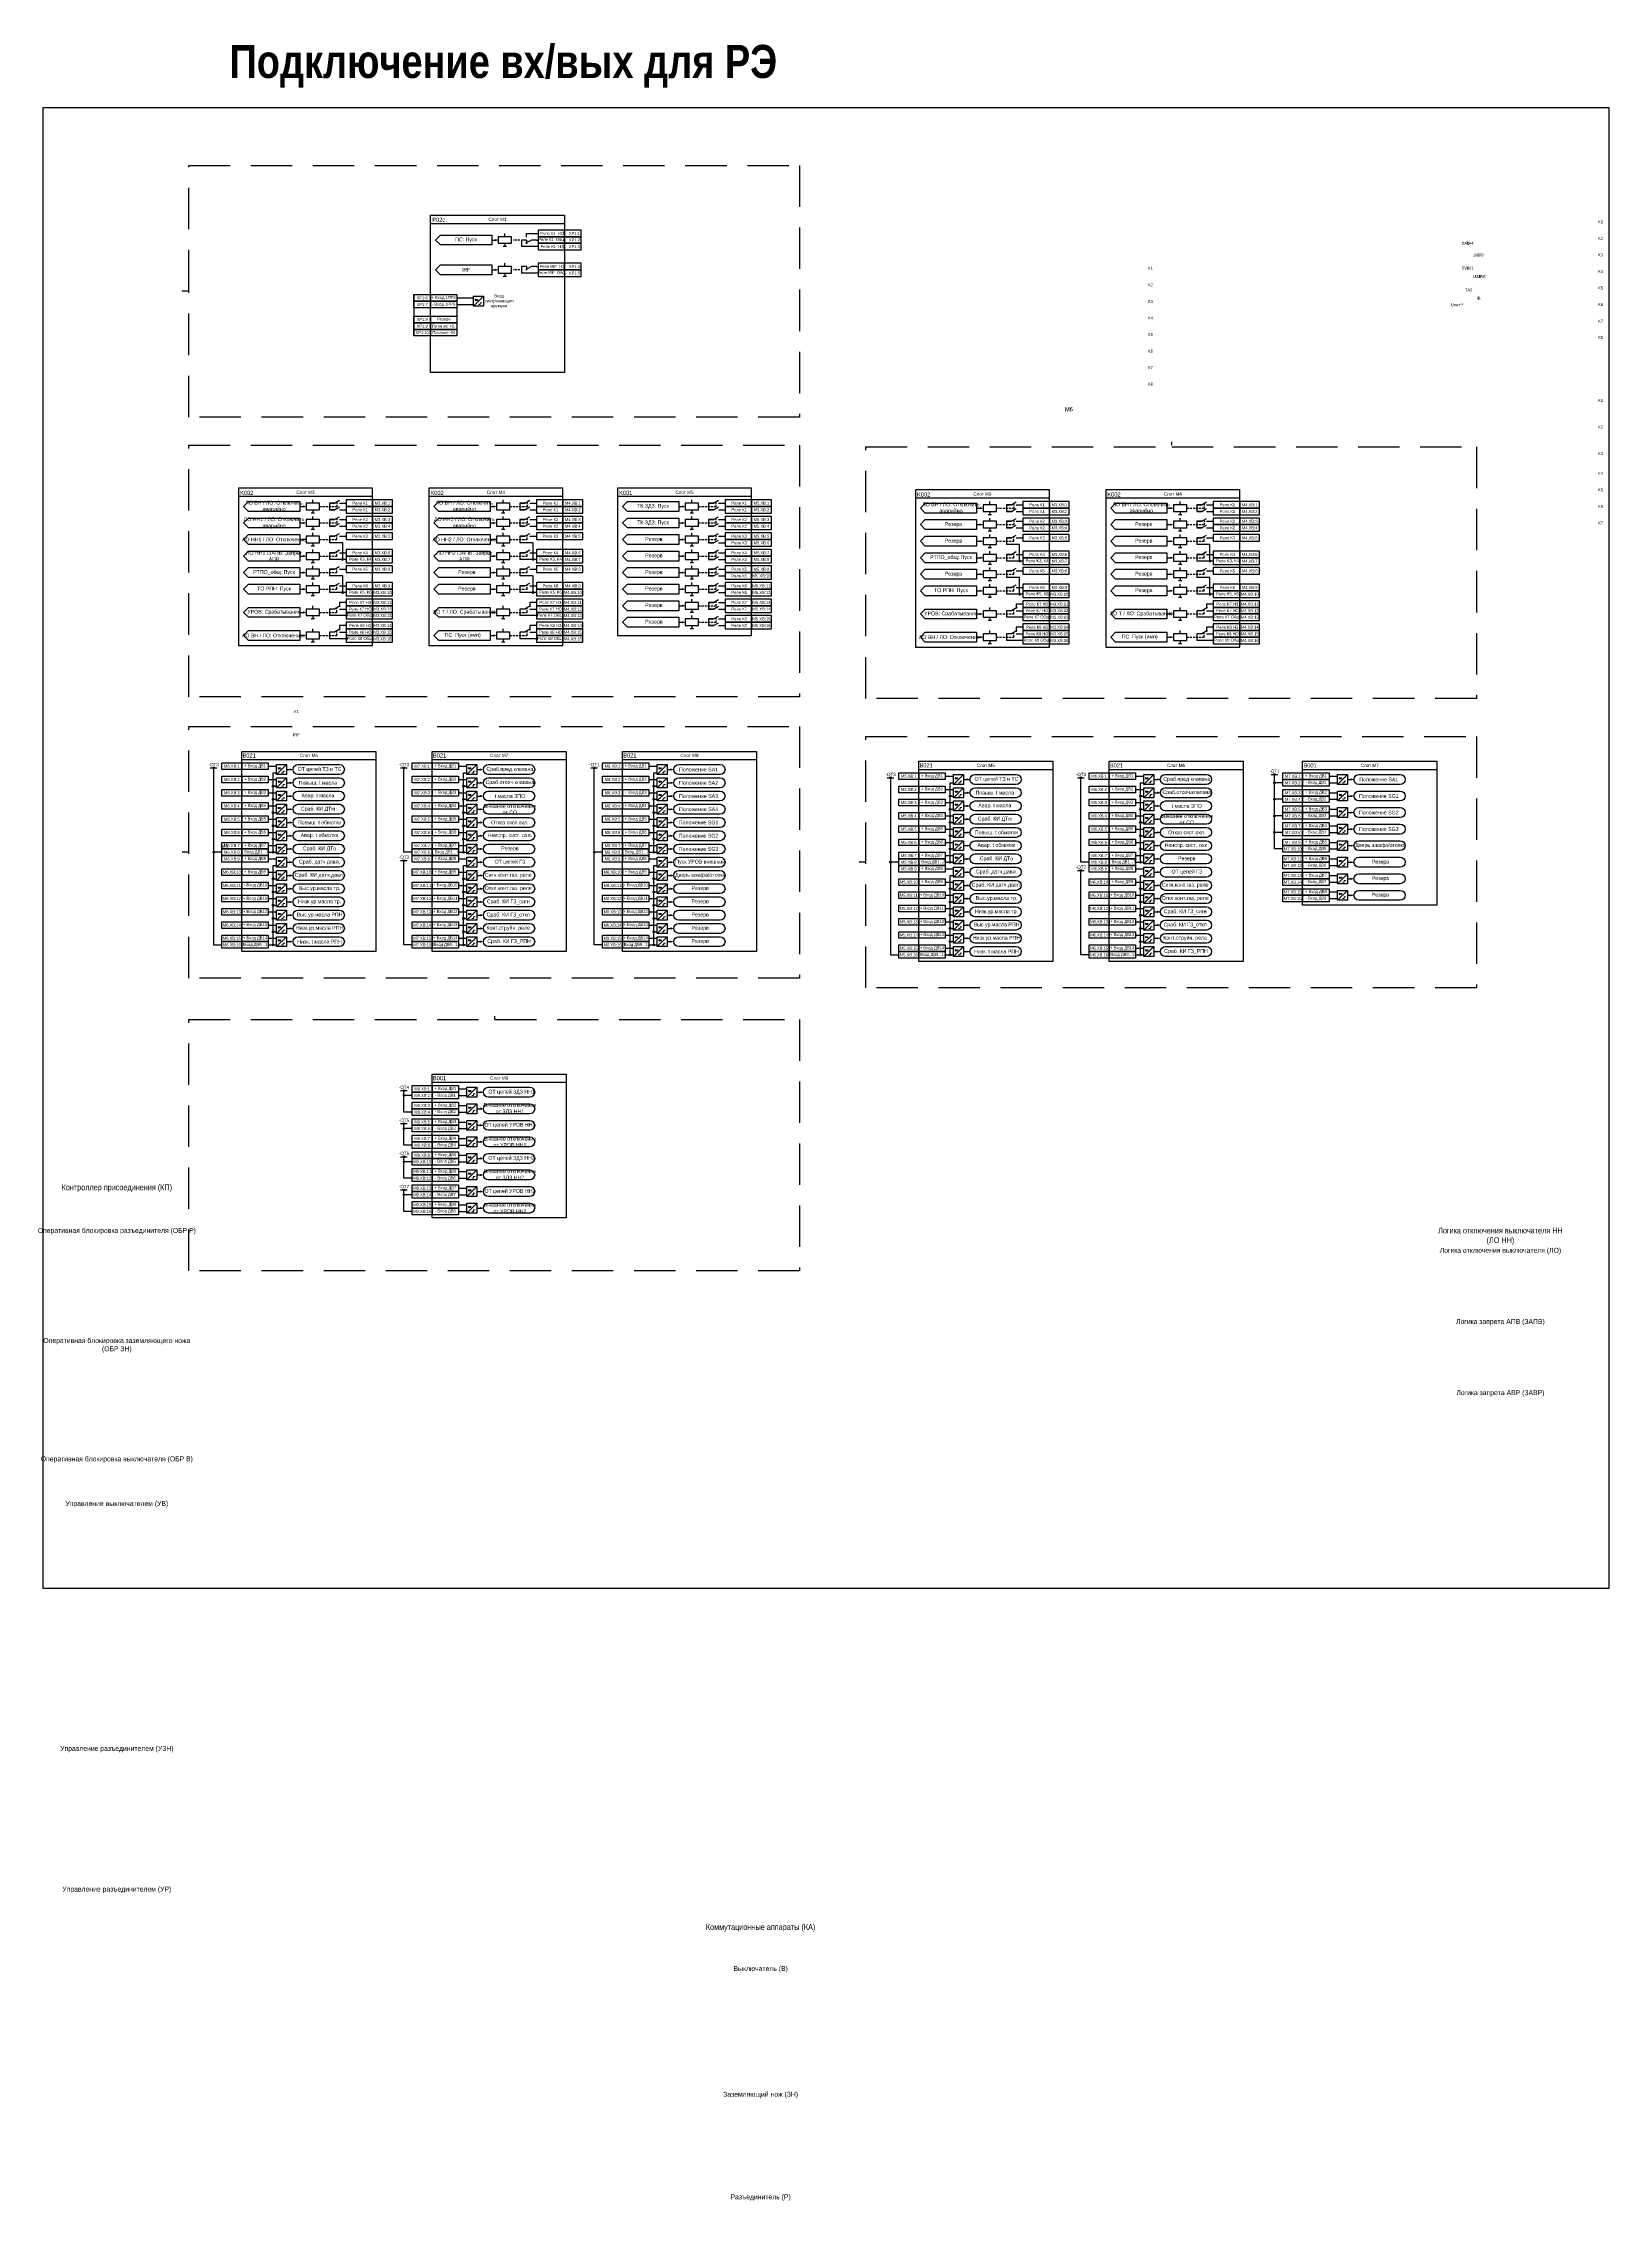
# Model space of a CAD drawing. Header units: millimetres. Extents: x 1657 to 5785, y -558 to 1129.
# Drawn here: x 3847 to 4793, y -558 to 746 of the extents above; entities that cross this region are included whole.
import ezdxf
from ezdxf.enums import TextEntityAlignment as Align

# ---------------------------------------------------------------- set-up
doc = ezdxf.new("R2010")
doc.units = ezdxf.units.MM
doc.linetypes.add('штриховая2', pattern=[0.375, 0.25, -0.125])
doc.layers.add('_ОРЗ_0.3', color=7, linetype='Continuous', lineweight=30)
doc.layers.add('TEXT', color=7, linetype='Continuous', lineweight=25)
doc.layers.add('Основная', color=7, linetype='Continuous')
doc.styles.add('1.8_Gost_RD', font='ARIALN.TTF', dxfattribs={"height": 1.8})
doc.styles.add('2.5_Gost_RD', font='ARIALN.TTF', dxfattribs={"height": 2.5})
doc.styles.add('2.5_ISOCPEUR', font='isocpeur.ttf', dxfattribs={"width": 0.9, "height": 2.5})
doc.styles.add('3.5_Gost_RD', font='ARIALN.TTF', dxfattribs={"height": 3.5})

# ---------------------------------------------------------------- blocks, each defined once
blk = doc.blocks.new('*U98')
at = {"layer": 'Основная', "color": 0}
blk.add_line((0, 0), (6, 3.4), dxfattribs=at)
blk = doc.blocks.new('*U109')
at = {"layer": 'Основная', "color": 0}
for p, q in [((-3, 0), (-9, 0)), ((9, 0), (3, 0))]:
    blk.add_line(p, q, dxfattribs=at)
at = {"layer": 'Основная', "ltscale": 0.25, "xscale": -1}
blk.add_blockref('*U98', (3, 0), dxfattribs=at)
at = {"layer": 'Основная', "style": '2.5_ISOCPEUR'}
for tag, p in [('В1', (-14, 6)), ('В2', (-6, 4)), ('ОУ', (-2, 10))]:
    blk.add_attdef(tag, text='', height=2.5, dxfattribs=at).set_placement(p, align=Align.MIDDLE_CENTER)
blk = doc.blocks.new('Точка')
at = {"ltscale": 100}
h = blk.add_hatch(color=256, dxfattribs=at)
h.dxf.hatch_style = 1
edge = h.paths.add_edge_path()
edge.add_arc((0, 0), 0.5, 0, 360)
blk.add_circle((0, 0), 0.5, dxfattribs=at)
blk = doc.blocks.new('*U114')
at = {"ltscale": 0.25}
blk.add_line((0, 0), (3, 0), dxfattribs=at)
blk.add_lwpolyline([(2, 0, 1.3, 0, 0), (4, 0, 0, 0, 0)], format="xyseb", dxfattribs=at)
blk = doc.blocks.new('*U110')
at = {"layer": 'Основная', "color": 0}
blk.add_line((0, 0), (7, -4), dxfattribs=at)
at = {"layer": 'Основная', "ltscale": 0.35}
blk.add_line((6, 0), (6, -4.5), dxfattribs=at)
blk = doc.blocks.new('*U113')
at = {"layer": 'Основная', "color": 0}
for p, q in [((-9, 0), (-3, 0)), ((3, 0), (9, 0))]:
    blk.add_line(p, q, dxfattribs=at)
at = {"layer": 'Основная', "ltscale": 0.25}
blk.add_blockref('*U110', (-3, 0), dxfattribs=at)
at = {"layer": 'Основная', "style": '2.5_ISOCPEUR'}
for tag, p in [('ОУ', (2, 10)), ('В2', (6, 4)), ('В1', (14, 6))]:
    blk.add_attdef(tag, text='', height=2.5, dxfattribs=at).set_placement(p, align=Align.MIDDLE_CENTER)
blk = doc.blocks.new('*U112')
at = {"layer": 'Основная', "color": 0}
for p, q in [((-9, 0), (-3, 0)), ((3, 0), (9, 0))]:
    blk.add_line(p, q, dxfattribs=at)
at = {"layer": 'Основная', "ltscale": 0.25}
blk.add_blockref('*U110', (-3, 0), dxfattribs=at)
at = {"layer": 'Основная', "style": '2.5_ISOCPEUR'}
for tag, p in [('ОУ', (2, 10)), ('В2', (6, 4)), ('В1', (14, 6))]:
    blk.add_attdef(tag, text='', height=2.5, dxfattribs=at).set_placement(p, align=Align.MIDDLE_CENTER)

msp = doc.modelspace()

# ---------------------------------------------------------------- linework, layer by layer
at = {"ltscale": 100}
for p, q in [((4126, 629), (4126, 631)), ((4139, 627), (4136, 627)), ((4145, 627), (4146, 627)), ((4127, 623), (4125, 623)), ((4126, 625), (4126, 623)), ((4126, 611), (4126, 613)), ((4146, 623), (4136, 623)), ((4127, 605), (4125, 605)), ((4126, 607), (4126, 605)), ((4146, 607), (4136, 607)), ((4145, 611), (4146, 611)), ((3935, 596), (3931, 596)), ((4071, 594), (4071, 569)), ((4097, 586), (4097, 581)), ((4529, 503), (4529, 505)), ((4010, 468), (4010, 470)), ((4125, 468), (4125, 470)), ((4239, 468), (4239, 470)), ((4011, 462), (4009, 462)), ((4010, 464), (4010, 462)), ((4010, 458), (4010, 460)), ((4023, 468), (4020, 468)), ((4023, 464), (4020, 464)), ((4023, 458), (4020, 458)), ((4029, 468), (4030, 468)), ((4029, 464), (4030, 464)), ((4029, 458), (4030, 458)), ((4126, 462), (4124, 462)), ((4125, 464), (4125, 462)), ((4125, 458), (4125, 460)), ((4138, 468), (4135, 468)), ((4138, 464), (4135, 464)), ((4138, 458), (4135, 458)), ((4144, 468), (4145, 468)), ((4144, 464), (4145, 464)), ((4144, 458), (4145, 458)), ((4240, 462), (4238, 462)), ((4239, 464), (4239, 462)), ((4239, 458), (4239, 460)), ((4252, 468), (4249, 468)), ((4252, 464), (4249, 464)), ((4252, 458), (4249, 458)), ((4258, 468), (4259, 468)), ((4258, 464), (4259, 464)), ((4258, 458), (4259, 458)), ((4420, 461), (4418, 461)), ((4419, 467), (4419, 469)), ((4419, 463), (4419, 461)), ((4419, 457), (4419, 459)), ((4432, 467), (4429, 467)), ((4432, 463), (4429, 463)), ((4432, 457), (4429, 457)), ((4438, 467), (4439, 467)), ((4438, 463), (4439, 463)), ((4438, 457), (4439, 457)), ((4535, 461), (4533, 461)), ((4534, 467), (4534, 469)), ((4534, 463), (4534, 461)), ((4534, 457), (4534, 459)), ((4547, 467), (4544, 467)), ((4547, 463), (4544, 463)), ((4547, 457), (4544, 457)), ((4553, 467), (4554, 467)), ((4553, 463), (4554, 463)), ((4553, 457), (4554, 457)), ((4011, 452), (4009, 452)), ((4010, 454), (4010, 452)), ((4010, 448), (4010, 450)), ((4010, 444), (4010, 442)), ((4023, 454), (4020, 454)), ((4023, 448), (4020, 448)), ((4028, 444), (4020, 444)), ((4029, 454), (4030, 454)), ((4029, 448), (4030, 448)), ((4126, 452), (4124, 452)), ((4125, 454), (4125, 452)), ((4125, 448), (4125, 450)), ((4125, 444), (4125, 442)), ((4138, 454), (4135, 454)), ((4138, 448), (4135, 448)), ((4143, 444), (4135, 444)), ((4144, 454), (4145, 454)), ((4144, 448), (4145, 448)), ((4240, 452), (4238, 452)), ((4239, 454), (4239, 452)), ((4239, 448), (4239, 450)), ((4239, 444), (4239, 442)), ((4252, 454), (4249, 454)), ((4252, 448), (4249, 448)), ((4252, 444), (4249, 444)), ((4258, 454), (4259, 454)), ((4258, 448), (4259, 448)), ((4258, 444), (4259, 444)), ((4420, 451), (4418, 451)), ((4419, 453), (4419, 451)), ((4419, 447), (4419, 449)), ((4432, 453), (4429, 453)), ((4432, 447), (4429, 447)), ((4438, 453), (4439, 453)), ((4438, 447), (4439, 447)), ((4535, 451), (4533, 451)), ((4534, 453), (4534, 451)), ((4534, 447), (4534, 449)), ((4547, 453), (4544, 453)), ((4547, 447), (4544, 447)), ((4553, 453), (4554, 453)), ((4553, 447), (4554, 447)), ((4011, 442), (4009, 442)), ((4011, 432), (4009, 432)), ((4010, 438), (4010, 440)), ((4010, 434), (4010, 432)), ((4023, 438), (4020, 438)), ((4030, 434), (4020, 434)), ((4029, 438), (4030, 438)), ((4126, 442), (4124, 442)), ((4126, 432), (4124, 432)), ((4125, 438), (4125, 440)), ((4125, 434), (4125, 432)), ((4138, 438), (4135, 438)), ((4145, 434), (4135, 434)), ((4144, 438), (4145, 438)), ((4240, 442), (4238, 442)), ((4240, 432), (4238, 432)), ((4239, 438), (4239, 440)), ((4239, 434), (4239, 432)), ((4252, 438), (4249, 438)), ((4252, 434), (4249, 434)), ((4258, 438), (4259, 438)), ((4258, 434), (4259, 434)), ((4420, 441), (4418, 441)), ((4420, 431), (4418, 431)), ((4419, 443), (4419, 441)), ((4419, 437), (4419, 439)), ((4419, 433), (4419, 431)), ((4437, 443), (4429, 443)), ((4432, 437), (4429, 437)), ((4439, 433), (4429, 433)), ((4438, 437), (4439, 437)), ((4535, 441), (4533, 441)), ((4535, 431), (4533, 431)), ((4534, 443), (4534, 441)), ((4534, 437), (4534, 439)), ((4534, 433), (4534, 431)), ((4552, 443), (4544, 443)), ((4547, 437), (4544, 437)), ((4554, 433), (4544, 433)), ((4553, 437), (4554, 437)), ((4011, 422), (4009, 422)), ((4010, 428), (4010, 430)), ((4010, 424), (4010, 422)), ((4010, 418), (4010, 420)), ((4023, 428), (4020, 428)), ((4028, 424), (4020, 424)), ((4023, 418), (4020, 418)), ((4029, 428), (4030, 428)), ((4029, 418), (4030, 418)), ((4126, 422), (4124, 422)), ((4125, 428), (4125, 430)), ((4125, 424), (4125, 422)), ((4125, 418), (4125, 420)), ((4138, 428), (4135, 428)), ((4143, 424), (4135, 424)), ((4138, 418), (4135, 418)), ((4144, 428), (4145, 428)), ((4144, 418), (4145, 418)), ((4240, 422), (4238, 422)), ((4239, 428), (4239, 430)), ((4239, 424), (4239, 422)), ((4239, 418), (4239, 420)), ((4252, 428), (4249, 428)), ((4252, 424), (4249, 424)), ((4252, 418), (4249, 418)), ((4258, 428), (4259, 428)), ((4258, 424), (4259, 424)), ((4258, 418), (4259, 418)), ((4420, 421), (4418, 421)), ((4419, 427), (4419, 429)), ((4419, 423), (4419, 421)), ((4419, 417), (4419, 419)), ((4432, 427), (4429, 427)), ((4437, 423), (4429, 423)), ((4438, 427), (4439, 427)), ((4535, 421), (4533, 421)), ((4534, 427), (4534, 429)), ((4534, 423), (4534, 421)), ((4534, 417), (4534, 419)), ((4547, 427), (4544, 427)), ((4552, 423), (4544, 423)), ((4553, 427), (4554, 427)), ((4011, 412), (4009, 412)), ((4010, 414), (4010, 412)), ((4010, 404), (4010, 406)), ((4030, 414), (4020, 414)), ((4126, 412), (4124, 412)), ((4125, 414), (4125, 412)), ((4125, 404), (4125, 406)), ((4145, 414), (4135, 414)), ((4240, 412), (4238, 412)), ((4239, 414), (4239, 412)), ((4239, 408), (4239, 410)), ((4252, 414), (4249, 414)), ((4252, 408), (4249, 408)), ((4258, 414), (4259, 414)), ((4258, 408), (4259, 408)), ((4420, 411), (4418, 411)), ((4419, 413), (4419, 411)), ((4419, 403), (4419, 405)), ((4432, 417), (4429, 417)), ((4439, 413), (4429, 413)), ((4438, 417), (4439, 417)), ((4535, 411), (4533, 411)), ((4534, 413), (4534, 411)), ((4534, 403), (4534, 405)), ((4547, 417), (4544, 417)), ((4554, 413), (4544, 413)), ((4553, 417), (4554, 417)), ((4011, 398), (4009, 398)), ((4010, 400), (4010, 398)), ((4010, 390), (4010, 392)), ((4023, 404), (4020, 404)), ((4030, 400), (4020, 400)), ((4026, 404), (4030, 404)), ((4126, 398), (4124, 398)), ((4125, 400), (4125, 398)), ((4125, 390), (4125, 392)), ((4138, 404), (4135, 404)), ((4145, 400), (4135, 400)), ((4141, 404), (4145, 404)), ((4240, 402), (4238, 402)), ((4240, 392), (4238, 392)), ((4239, 404), (4239, 402)), ((4239, 398), (4239, 400)), ((4239, 394), (4239, 392)), ((4252, 404), (4249, 404)), ((4252, 398), (4249, 398)), ((4252, 394), (4249, 394)), ((4258, 404), (4259, 404)), ((4258, 398), (4259, 398)), ((4258, 394), (4259, 394)), ((4420, 397), (4418, 397)), ((4419, 399), (4419, 397)), ((4432, 403), (4429, 403)), ((4439, 399), (4429, 399)), ((4435, 403), (4439, 403)), ((4535, 397), (4533, 397)), ((4534, 399), (4534, 397)), ((4547, 403), (4544, 403)), ((4554, 399), (4544, 399)), ((4550, 403), (4554, 403)), ((4011, 384), (4009, 384)), ((4010, 386), (4010, 384)), ((4023, 390), (4020, 390)), ((4030, 386), (4020, 386)), ((4026, 390), (4030, 390)), ((4126, 384), (4124, 384)), ((4125, 386), (4125, 384)), ((4138, 390), (4135, 390)), ((4145, 386), (4135, 386)), ((4141, 390), (4145, 390)), ((4420, 383), (4418, 383)), ((4419, 389), (4419, 391)), ((4419, 385), (4419, 383)), ((4432, 389), (4429, 389)), ((4439, 385), (4429, 385)), ((4435, 389), (4439, 389)), ((4535, 383), (4533, 383)), ((4534, 389), (4534, 391)), ((4534, 385), (4534, 383)), ((4547, 389), (4544, 389)), ((4554, 385), (4544, 385)), ((4550, 389), (4554, 389)), ((3948, 308), (3952, 308)), ((3950, 308), (3950, 201)), ((4063, 308), (4067, 308)), ((4065, 257), (4065, 308)), ((4178, 308), (4182, 308)), ((4180, 257), (4180, 308)), ((4357, 302), (4361, 302)), ((4359, 302), (4359, 195)), ((4472, 302), (4476, 302)), ((4474, 251), (4474, 302)), ((4589, 304), (4593, 304)), ((4591, 259), (4591, 304)), ((4596, 299), (4591, 299)), ((4596, 289), (4591, 289)), ((4596, 279), (4591, 279)), ((4596, 269), (4591, 269)), ((3935, 257), (3931, 257)), ((3955, 257), (3950, 257)), ((4063, 252), (4067, 252)), ((4070, 257), (4065, 257)), ((4065, 201), (4065, 252)), ((4185, 257), (4180, 257)), ((4180, 201), (4180, 257)), ((4344, 251), (4340, 251)), ((4364, 251), (4359, 251)), ((4479, 251), (4474, 251)), ((4596, 259), (4591, 259)), ((4472, 246), (4476, 246)), ((4474, 195), (4474, 246)), ((3950, 201), (3955, 201)), ((4070, 201), (4065, 201)), ((4185, 201), (4180, 201)), ((4359, 195), (4364, 195)), ((4479, 195), (4474, 195)), ((4120, 156), (4120, 158)), ((4063, 113), (4067, 113)), ((4065, 100), (4065, 113)), ((4070, 110), (4065, 110)), ((4063, 93), (4067, 93)), ((4070, 100), (4065, 100)), ((4065, 80), (4065, 93)), ((4070, 90), (4065, 90)), ((4070, 80), (4065, 80)), ((4063, 73), (4067, 73)), ((4065, 60), (4065, 73)), ((4070, 70), (4065, 70)), ((4063, 53), (4067, 53)), ((4070, 60), (4065, 60)), ((4065, 40), (4065, 53)), ((4070, 50), (4065, 50)), ((4070, 40), (4065, 40))]:
    msp.add_line(p, q, dxfattribs=at)
at = {"linetype": 'штриховая2', "ltscale": 5}
for p, q in [((4135, 627), (4131, 627)), ((4135, 609), (4131, 609))]:
    msp.add_line(p, q, dxfattribs=at)
at = {"lineweight": 13, "ltscale": 0.25}
for p, q in [((4109.2, 591.2), (4109.2, 590.2)), ((3990.2, 308.2), (3990.2, 307.2)), ((3990.2, 300.2), (3990.2, 299.2)), ((4105.2, 308.2), (4105.2, 307.2)), ((4105.2, 300.2), (4105.2, 299.2)), ((4220.2, 308.2), (4220.2, 307.2)), ((4220.2, 300.2), (4220.2, 299.2)), ((4399.2, 302.2), (4399.2, 301.2)), ((4514.2, 302.2), (4514.2, 301.2)), ((4631.2, 302.2), (4631.2, 301.2)), ((3990.2, 292.2), (3990.2, 291.2)), ((4105.2, 292.2), (4105.2, 291.2)), ((4220.2, 292.2), (4220.2, 291.2)), ((4399.2, 294.2), (4399.2, 293.2)), ((4514.2, 294.2), (4514.2, 293.2)), ((4631.2, 292.2), (4631.2, 291.2)), ((3990.2, 284.2), (3990.2, 283.2)), ((3990.2, 276.2), (3990.2, 275.2)), ((4105.2, 284.2), (4105.2, 283.2)), ((4105.2, 276.2), (4105.2, 275.2)), ((4220.2, 284.2), (4220.2, 283.2)), ((4220.2, 276.2), (4220.2, 275.2)), ((4399.2, 286.2), (4399.2, 285.2)), ((4399.2, 278.2), (4399.2, 277.2)), ((4514.2, 286.2), (4514.2, 285.2)), ((4514.2, 278.2), (4514.2, 277.2)), ((4631.2, 282.2), (4631.2, 281.2)), ((3990.2, 268.2), (3990.2, 267.2)), ((4105.2, 268.2), (4105.2, 267.2)), ((4220.2, 268.2), (4220.2, 267.2)), ((4399.2, 270.2), (4399.2, 269.2)), ((4399.2, 262.2), (4399.2, 261.2)), ((4514.2, 270.2), (4514.2, 269.2)), ((4514.2, 262.2), (4514.2, 261.2)), ((4631.2, 272.2), (4631.2, 271.2)), ((4631.2, 262.2), (4631.2, 261.2)), ((3990.2, 260.2), (3990.2, 259.2)), ((3990.2, 252.2), (3990.2, 251.2)), ((4105.2, 260.2), (4105.2, 259.2)), ((4105.2, 252.2), (4105.2, 251.2)), ((4220.2, 260.2), (4220.2, 259.2)), ((4220.2, 252.2), (4220.2, 251.2)), ((4399.2, 254.2), (4399.2, 253.2)), ((4514.2, 254.2), (4514.2, 253.2)), ((4631.2, 252.2), (4631.2, 251.2)), ((3990.2, 244.2), (3990.2, 243.2)), ((3990.2, 236.2), (3990.2, 235.2)), ((4105.2, 244.2), (4105.2, 243.2)), ((4105.2, 236.2), (4105.2, 235.2)), ((4220.2, 244.2), (4220.2, 243.2)), ((4220.2, 236.2), (4220.2, 235.2)), ((4399.2, 238.2), (4399.2, 237.2)), ((4399.2, 246.2), (4399.2, 245.2)), ((4514.2, 238.2), (4514.2, 237.2)), ((4514.2, 246.2), (4514.2, 245.2)), ((4631.2, 242.2), (4631.2, 241.2)), ((3990.2, 228.2), (3990.2, 227.2)), ((4105.2, 228.2), (4105.2, 227.2)), ((4220.2, 228.2), (4220.2, 227.2)), ((4399.2, 230.2), (4399.2, 229.2)), ((4399.2, 222.2), (4399.2, 221.2)), ((4514.2, 230.2), (4514.2, 229.2)), ((4514.2, 222.2), (4514.2, 221.2)), ((4631.2, 232.2), (4631.2, 231.2)), ((3990.2, 220.2), (3990.2, 219.2)), ((3990.2, 212.2), (3990.2, 211.2)), ((4105.2, 220.2), (4105.2, 219.2)), ((4105.2, 212.2), (4105.2, 211.2)), ((4220.2, 220.2), (4220.2, 219.2)), ((4220.2, 212.2), (4220.2, 211.2)), ((4399.2, 214.2), (4399.2, 213.2)), ((4514.2, 214.2), (4514.2, 213.2)), ((3990.2, 204.2), (3990.2, 203.2)), ((4105.2, 204.2), (4105.2, 203.2)), ((4220.2, 204.2), (4220.2, 203.2)), ((4399.2, 206.2), (4399.2, 205.2)), ((4399.2, 198.2), (4399.2, 197.2)), ((4514.2, 206.2), (4514.2, 205.2)), ((4514.2, 198.2), (4514.2, 197.2)), ((4105.2, 113.2), (4105.2, 112.2)), ((4105.2, 103.2), (4105.2, 102.2)), ((4105.2, 93.2), (4105.2, 92.2)), ((4105.2, 83.2), (4105.2, 82.2)), ((4105.2, 73.2), (4105.2, 72.2)), ((4105.2, 63.2), (4105.2, 62.2)), ((4105.2, 53.2), (4105.2, 52.2)), ((4105.2, 43.2), (4105.2, 42.2))]:
    msp.add_line(p, q, dxfattribs=at)
at = {"ltscale": 100}
for points in [[(3847, 707), (4793, 707), (4793, -188), (3847, -188)], [(4130, 629), (4122, 629), (4122, 625), (4130, 625)], [(4162, 633), (4146, 633), (4146, 629), (4162, 629)], [(4162, 629), (4146, 629), (4146, 625), (4162, 625)], [(4172, 633), (4162, 633), (4162, 629), (4172, 629)], [(4172, 629), (4162, 629), (4162, 625), (4172, 625)], [(4162, 625), (4146, 625), (4146, 621), (4162, 621)], [(4162, 613), (4146, 613), (4146, 609), (4162, 609)], [(4172, 625), (4162, 625), (4162, 621), (4172, 621)], [(4172, 613), (4162, 613), (4162, 609), (4172, 609)], [(4130, 611), (4122, 611), (4122, 607), (4130, 607)], [(4162, 609), (4146, 609), (4146, 605), (4162, 605)], [(4172, 609), (4162, 609), (4162, 605), (4172, 605)], [(4071, 594), (4081, 594), (4081, 590), (4071, 590)], [(4071, 590), (4081, 590), (4081, 586), (4071, 586)], [(4081, 594), (4097, 594), (4097, 590), (4081, 590)], [(4081, 590), (4097, 590), (4097, 586), (4081, 586)], [(4071, 581), (4081, 581), (4081, 577), (4071, 577)], [(4071, 577), (4081, 577), (4081, 573), (4071, 573)], [(4081, 581), (4097, 581), (4097, 577), (4081, 577)], [(4081, 577), (4097, 577), (4097, 573), (4081, 573)], [(4071, 573), (4081, 573), (4081, 569), (4071, 569)], [(4081, 573), (4097, 573), (4097, 569), (4081, 569)], [(4046, 470), (4030, 470), (4030, 466), (4046, 466)], [(4058, 470), (4046, 470), (4046, 466), (4058, 466)], [(4161, 470), (4145, 470), (4145, 466), (4161, 466)], [(4173, 470), (4161, 470), (4161, 466), (4173, 466)], [(4275, 470), (4259, 470), (4259, 466), (4275, 466)], [(4287, 470), (4275, 470), (4275, 466), (4287, 466)], [(4014, 468), (4006, 468), (4006, 464), (4014, 464)], [(4014, 458), (4006, 458), (4006, 454), (4014, 454)], [(4046, 466), (4030, 466), (4030, 462), (4046, 462)], [(4046, 460), (4030, 460), (4030, 456), (4046, 456)], [(4058, 466), (4046, 466), (4046, 462), (4058, 462)], [(4058, 460), (4046, 460), (4046, 456), (4058, 456)], [(4129, 468), (4121, 468), (4121, 464), (4129, 464)], [(4129, 458), (4121, 458), (4121, 454), (4129, 454)], [(4161, 466), (4145, 466), (4145, 462), (4161, 462)], [(4161, 460), (4145, 460), (4145, 456), (4161, 456)], [(4173, 466), (4161, 466), (4161, 462), (4173, 462)], [(4173, 460), (4161, 460), (4161, 456), (4173, 456)], [(4243, 468), (4235, 468), (4235, 464), (4243, 464)], [(4243, 458), (4235, 458), (4235, 454), (4243, 454)], [(4275, 466), (4259, 466), (4259, 462), (4275, 462)], [(4275, 460), (4259, 460), (4259, 456), (4275, 456)], [(4287, 466), (4275, 466), (4275, 462), (4287, 462)], [(4287, 460), (4275, 460), (4275, 456), (4287, 456)], [(4423, 467), (4415, 467), (4415, 463), (4423, 463)], [(4423, 457), (4415, 457), (4415, 453), (4423, 453)], [(4455, 469), (4439, 469), (4439, 465), (4455, 465)], [(4455, 465), (4439, 465), (4439, 461), (4455, 461)], [(4455, 459), (4439, 459), (4439, 455), (4455, 455)], [(4467, 469), (4455, 469), (4455, 465), (4467, 465)], [(4467, 465), (4455, 465), (4455, 461), (4467, 461)], [(4467, 459), (4455, 459), (4455, 455), (4467, 455)], [(4538, 467), (4530, 467), (4530, 463), (4538, 463)], [(4538, 457), (4530, 457), (4530, 453), (4538, 453)], [(4570, 469), (4554, 469), (4554, 465), (4570, 465)], [(4570, 465), (4554, 465), (4554, 461), (4570, 461)], [(4570, 459), (4554, 459), (4554, 455), (4570, 455)], [(4582, 469), (4570, 469), (4570, 465), (4582, 465)], [(4582, 465), (4570, 465), (4570, 461), (4582, 461)], [(4582, 459), (4570, 459), (4570, 455), (4582, 455)], [(4014, 448), (4006, 448), (4006, 444), (4014, 444)], [(4046, 456), (4030, 456), (4030, 452), (4046, 452)], [(4046, 450), (4030, 450), (4030, 446), (4046, 446)], [(4058, 456), (4046, 456), (4046, 452), (4058, 452)], [(4058, 450), (4046, 450), (4046, 446), (4058, 446)], [(4129, 448), (4121, 448), (4121, 444), (4129, 444)], [(4161, 456), (4145, 456), (4145, 452), (4161, 452)], [(4161, 450), (4145, 450), (4145, 446), (4161, 446)], [(4173, 456), (4161, 456), (4161, 452), (4173, 452)], [(4173, 450), (4161, 450), (4161, 446), (4173, 446)], [(4243, 448), (4235, 448), (4235, 444), (4243, 444)], [(4275, 456), (4259, 456), (4259, 452), (4275, 452)], [(4275, 450), (4259, 450), (4259, 446), (4275, 446)], [(4275, 446), (4259, 446), (4259, 442), (4275, 442)], [(4287, 456), (4275, 456), (4275, 452), (4287, 452)], [(4287, 450), (4275, 450), (4275, 446), (4287, 446)], [(4287, 446), (4275, 446), (4275, 442), (4287, 442)], [(4423, 447), (4415, 447), (4415, 443), (4423, 443)], [(4455, 455), (4439, 455), (4439, 451), (4455, 451)], [(4455, 449), (4439, 449), (4439, 445), (4455, 445)], [(4467, 455), (4455, 455), (4455, 451), (4467, 451)], [(4467, 449), (4455, 449), (4455, 445), (4467, 445)], [(4538, 447), (4530, 447), (4530, 443), (4538, 443)], [(4570, 455), (4554, 455), (4554, 451), (4570, 451)], [(4570, 449), (4554, 449), (4554, 445), (4570, 445)], [(4582, 455), (4570, 455), (4570, 451), (4582, 451)], [(4582, 449), (4570, 449), (4570, 445), (4582, 445)], [(4014, 438), (4006, 438), (4006, 434), (4014, 434)], [(4046, 440), (4030, 440), (4030, 436), (4046, 436)], [(4046, 436), (4030, 436), (4030, 432), (4046, 432)], [(4058, 440), (4046, 440), (4046, 436), (4058, 436)], [(4058, 436), (4046, 436), (4046, 432), (4058, 432)], [(4129, 438), (4121, 438), (4121, 434), (4129, 434)], [(4161, 440), (4145, 440), (4145, 436), (4161, 436)], [(4161, 436), (4145, 436), (4145, 432), (4161, 432)], [(4173, 440), (4161, 440), (4161, 436), (4173, 436)], [(4173, 436), (4161, 436), (4161, 432), (4173, 432)], [(4243, 438), (4235, 438), (4235, 434), (4243, 434)], [(4275, 440), (4259, 440), (4259, 436), (4275, 436)], [(4275, 436), (4259, 436), (4259, 432), (4275, 432)], [(4287, 440), (4275, 440), (4275, 436), (4287, 436)], [(4287, 436), (4275, 436), (4275, 432), (4287, 432)], [(4423, 437), (4415, 437), (4415, 433), (4423, 433)], [(4455, 439), (4439, 439), (4439, 435), (4455, 435)], [(4455, 435), (4439, 435), (4439, 431), (4455, 431)], [(4467, 439), (4455, 439), (4455, 435), (4467, 435)], [(4467, 435), (4455, 435), (4455, 431), (4467, 431)], [(4538, 437), (4530, 437), (4530, 433), (4538, 433)], [(4570, 439), (4554, 439), (4554, 435), (4570, 435)], [(4570, 435), (4554, 435), (4554, 431), (4570, 431)], [(4582, 439), (4570, 439), (4570, 435), (4582, 435)], [(4582, 435), (4570, 435), (4570, 431), (4582, 431)], [(4014, 428), (4006, 428), (4006, 424), (4014, 424)], [(4014, 418), (4006, 418), (4006, 414), (4014, 414)], [(4046, 430), (4030, 430), (4030, 426), (4046, 426)], [(4046, 420), (4030, 420), (4030, 416), (4046, 416)], [(4058, 430), (4046, 430), (4046, 426), (4058, 426)], [(4058, 420), (4046, 420), (4046, 416), (4058, 416)], [(4129, 428), (4121, 428), (4121, 424), (4129, 424)], [(4129, 418), (4121, 418), (4121, 414), (4129, 414)], [(4161, 430), (4145, 430), (4145, 426), (4161, 426)], [(4161, 420), (4145, 420), (4145, 416), (4161, 416)], [(4173, 430), (4161, 430), (4161, 426), (4173, 426)], [(4173, 420), (4161, 420), (4161, 416), (4173, 416)], [(4243, 428), (4235, 428), (4235, 424), (4243, 424)], [(4243, 418), (4235, 418), (4235, 414), (4243, 414)], [(4275, 430), (4259, 430), (4259, 426), (4275, 426)], [(4275, 426), (4259, 426), (4259, 422), (4275, 422)], [(4275, 420), (4259, 420), (4259, 416), (4275, 416)], [(4287, 430), (4275, 430), (4275, 426), (4287, 426)], [(4287, 426), (4275, 426), (4275, 422), (4287, 422)], [(4287, 420), (4275, 420), (4275, 416), (4287, 416)], [(4423, 427), (4415, 427), (4415, 423), (4423, 423)], [(4455, 429), (4439, 429), (4439, 425), (4455, 425)], [(4455, 419), (4439, 419), (4439, 415), (4455, 415)], [(4467, 429), (4455, 429), (4455, 425), (4467, 425)], [(4467, 419), (4455, 419), (4455, 415), (4467, 415)], [(4538, 427), (4530, 427), (4530, 423), (4538, 423)], [(4570, 429), (4554, 429), (4554, 425), (4570, 425)], [(4570, 419), (4554, 419), (4554, 415), (4570, 415)], [(4582, 429), (4570, 429), (4570, 425), (4582, 425)], [(4582, 419), (4570, 419), (4570, 415), (4582, 415)], [(3971, 405), (4002, 405), (4002, 399), (3971, 399), (3968, 402)], [(4046, 416), (4030, 416), (4030, 412), (4046, 412)], [(4046, 410), (4030, 410), (4030, 406), (4046, 406)], [(4046, 406), (4030, 406), (4030, 402), (4046, 402)], [(4058, 416), (4046, 416), (4046, 412), (4058, 412)], [(4058, 410), (4046, 410), (4046, 406), (4058, 406)], [(4058, 406), (4046, 406), (4046, 402), (4058, 402)], [(4086, 405), (4117, 405), (4117, 399), (4086, 399), (4083, 402)], [(4161, 416), (4145, 416), (4145, 412), (4161, 412)], [(4161, 410), (4145, 410), (4145, 406), (4161, 406)], [(4161, 406), (4145, 406), (4145, 402), (4161, 402)], [(4173, 416), (4161, 416), (4161, 412), (4173, 412)], [(4173, 410), (4161, 410), (4161, 406), (4173, 406)], [(4173, 406), (4161, 406), (4161, 402), (4173, 402)], [(4243, 408), (4235, 408), (4235, 404), (4243, 404)], [(4275, 416), (4259, 416), (4259, 412), (4275, 412)], [(4275, 410), (4259, 410), (4259, 406), (4275, 406)], [(4275, 406), (4259, 406), (4259, 402), (4275, 402)], [(4287, 416), (4275, 416), (4275, 412), (4287, 412)], [(4287, 410), (4275, 410), (4275, 406), (4287, 406)], [(4287, 406), (4275, 406), (4275, 402), (4287, 402)], [(4423, 417), (4415, 417), (4415, 413), (4423, 413)], [(4455, 415), (4439, 415), (4439, 411), (4455, 411)], [(4455, 409), (4439, 409), (4439, 405), (4455, 405)], [(4455, 405), (4439, 405), (4439, 401), (4455, 401)], [(4467, 415), (4455, 415), (4455, 411), (4467, 411)], [(4467, 409), (4455, 409), (4455, 405), (4467, 405)], [(4467, 405), (4455, 405), (4455, 401), (4467, 401)], [(4538, 417), (4530, 417), (4530, 413), (4538, 413)], [(4570, 415), (4554, 415), (4554, 411), (4570, 411)], [(4570, 409), (4554, 409), (4554, 405), (4570, 405)], [(4570, 405), (4554, 405), (4554, 401), (4570, 401)], [(4582, 415), (4570, 415), (4570, 411), (4582, 411)], [(4582, 409), (4570, 409), (4570, 405), (4582, 405)], [(4582, 405), (4570, 405), (4570, 401), (4582, 401)], [(4014, 404), (4006, 404), (4006, 400), (4014, 400)], [(4046, 402), (4030, 402), (4030, 398), (4046, 398)], [(4046, 396), (4030, 396), (4030, 392), (4046, 392)], [(4046, 392), (4030, 392), (4030, 388), (4046, 388)], [(4058, 402), (4046, 402), (4046, 398), (4058, 398)], [(4058, 396), (4046, 396), (4046, 392), (4058, 392)], [(4058, 392), (4046, 392), (4046, 388), (4058, 388)], [(4129, 404), (4121, 404), (4121, 400), (4129, 400)], [(4161, 402), (4145, 402), (4145, 398), (4161, 398)], [(4161, 396), (4145, 396), (4145, 392), (4161, 392)], [(4161, 392), (4145, 392), (4145, 388), (4161, 388)], [(4173, 402), (4161, 402), (4161, 398), (4173, 398)], [(4173, 396), (4161, 396), (4161, 392), (4173, 392)], [(4173, 392), (4161, 392), (4161, 388), (4173, 388)], [(4243, 398), (4235, 398), (4235, 394), (4243, 394)], [(4275, 400), (4259, 400), (4259, 396), (4275, 396)], [(4275, 396), (4259, 396), (4259, 392), (4275, 392)], [(4287, 400), (4275, 400), (4275, 396), (4287, 396)], [(4287, 396), (4275, 396), (4275, 392), (4287, 392)], [(4380, 404), (4411, 404), (4411, 398), (4380, 398), (4377, 401)], [(4423, 403), (4415, 403), (4415, 399), (4423, 399)], [(4455, 401), (4439, 401), (4439, 397), (4455, 397)], [(4455, 395), (4439, 395), (4439, 391), (4455, 391)], [(4467, 401), (4455, 401), (4455, 397), (4467, 397)], [(4467, 395), (4455, 395), (4455, 391), (4467, 391)], [(4495, 404), (4526, 404), (4526, 398), (4495, 398), (4492, 401)], [(4538, 403), (4530, 403), (4530, 399), (4538, 399)], [(4570, 401), (4554, 401), (4554, 397), (4570, 397)], [(4570, 395), (4554, 395), (4554, 391), (4570, 391)], [(4582, 401), (4570, 401), (4570, 397), (4582, 397)], [(4582, 395), (4570, 395), (4570, 391), (4582, 391)], [(4014, 390), (4006, 390), (4006, 386), (4014, 386)], [(4046, 388), (4030, 388), (4030, 384), (4046, 384)], [(4058, 388), (4046, 388), (4046, 384), (4058, 384)], [(4129, 390), (4121, 390), (4121, 386), (4129, 386)], [(4161, 388), (4145, 388), (4145, 384), (4161, 384)], [(4173, 388), (4161, 388), (4161, 384), (4173, 384)], [(4423, 389), (4415, 389), (4415, 385), (4423, 385)], [(4455, 391), (4439, 391), (4439, 387), (4455, 387)], [(4455, 387), (4439, 387), (4439, 383), (4455, 383)], [(4467, 391), (4455, 391), (4455, 387), (4467, 387)], [(4467, 387), (4455, 387), (4455, 383), (4467, 383)], [(4538, 389), (4530, 389), (4530, 385), (4538, 385)], [(4570, 391), (4554, 391), (4554, 387), (4570, 387)], [(4570, 387), (4554, 387), (4554, 383), (4570, 383)], [(4582, 391), (4570, 391), (4570, 387), (4582, 387)], [(4582, 387), (4570, 387), (4570, 383), (4582, 383)], [(3955, 311), (3967, 311), (3967, 307), (3955, 307)], [(3955, 303), (3967, 303), (3967, 299), (3955, 299)], [(3967, 311), (3983, 311), (3983, 307), (3967, 307)], [(3967, 303), (3983, 303), (3983, 299), (3967, 299)], [(4070, 311), (4082, 311), (4082, 307), (4070, 307)], [(4070, 303), (4082, 303), (4082, 299), (4070, 299)], [(4082, 311), (4098, 311), (4098, 307), (4082, 307)], [(4082, 303), (4098, 303), (4098, 299), (4082, 299)], [(4185, 311), (4197, 311), (4197, 307), (4185, 307)], [(4185, 303), (4197, 303), (4197, 299), (4185, 299)], [(4197, 311), (4213, 311), (4213, 307), (4197, 307)], [(4197, 303), (4213, 303), (4213, 299), (4197, 299)], [(4364, 305), (4376, 305), (4376, 301), (4364, 301)], [(4376, 305), (4392, 305), (4392, 301), (4376, 301)], [(4479, 305), (4491, 305), (4491, 301), (4479, 301)], [(4491, 305), (4507, 305), (4507, 301), (4491, 301)], [(4596, 305), (4608, 305), (4608, 301), (4596, 301)], [(4596, 301), (4608, 301), (4608, 297), (4596, 297)], [(4608, 305), (4624, 305), (4624, 301), (4608, 301)], [(4608, 301), (4624, 301), (4624, 297), (4608, 297)], [(3955, 295), (3967, 295), (3967, 291), (3955, 291)], [(3955, 287), (3967, 287), (3967, 283), (3955, 283)], [(3967, 295), (3983, 295), (3983, 291), (3967, 291)], [(3967, 287), (3983, 287), (3983, 283), (3967, 283)], [(4070, 295), (4082, 295), (4082, 291), (4070, 291)], [(4070, 287), (4082, 287), (4082, 283), (4070, 283)], [(4082, 295), (4098, 295), (4098, 291), (4082, 291)], [(4082, 287), (4098, 287), (4098, 283), (4082, 283)], [(4185, 295), (4197, 295), (4197, 291), (4185, 291)], [(4185, 287), (4197, 287), (4197, 283), (4185, 283)], [(4197, 295), (4213, 295), (4213, 291), (4197, 291)], [(4197, 287), (4213, 287), (4213, 283), (4197, 283)], [(4364, 297), (4376, 297), (4376, 293), (4364, 293)], [(4364, 289), (4376, 289), (4376, 285), (4364, 285)], [(4376, 297), (4392, 297), (4392, 293), (4376, 293)], [(4376, 289), (4392, 289), (4392, 285), (4376, 285)], [(4479, 297), (4491, 297), (4491, 293), (4479, 293)], [(4479, 289), (4491, 289), (4491, 285), (4479, 285)], [(4491, 297), (4507, 297), (4507, 293), (4491, 293)], [(4491, 289), (4507, 289), (4507, 285), (4491, 285)], [(4596, 295), (4608, 295), (4608, 291), (4596, 291)], [(4596, 291), (4608, 291), (4608, 287), (4596, 287)], [(4608, 295), (4624, 295), (4624, 291), (4608, 291)], [(4608, 291), (4624, 291), (4624, 287), (4608, 287)], [(3955, 279), (3967, 279), (3967, 275), (3955, 275)], [(3967, 279), (3983, 279), (3983, 275), (3967, 275)], [(4070, 279), (4082, 279), (4082, 275), (4070, 275)], [(4082, 279), (4098, 279), (4098, 275), (4082, 275)], [(4185, 279), (4197, 279), (4197, 275), (4185, 275)], [(4197, 279), (4213, 279), (4213, 275), (4197, 275)], [(4364, 281), (4376, 281), (4376, 277), (4364, 277)], [(4376, 281), (4392, 281), (4392, 277), (4376, 277)], [(4479, 281), (4491, 281), (4491, 277), (4479, 277)], [(4491, 281), (4507, 281), (4507, 277), (4491, 277)], [(4596, 285), (4608, 285), (4608, 281), (4596, 281)], [(4596, 281), (4608, 281), (4608, 277), (4596, 277)], [(4596, 275), (4608, 275), (4608, 271), (4596, 271)], [(4608, 285), (4624, 285), (4624, 281), (4608, 281)], [(4608, 281), (4624, 281), (4624, 277), (4608, 277)], [(4608, 275), (4624, 275), (4624, 271), (4608, 271)], [(3955, 271), (3967, 271), (3967, 267), (3955, 267)], [(3955, 263), (3967, 263), (3967, 259), (3955, 259)], [(3967, 271), (3983, 271), (3983, 267), (3967, 267)], [(3967, 263), (3983, 263), (3983, 259), (3967, 259)], [(4070, 271), (4082, 271), (4082, 267), (4070, 267)], [(4070, 263), (4082, 263), (4082, 259), (4070, 259)], [(4082, 271), (4098, 271), (4098, 267), (4082, 267)], [(4082, 263), (4098, 263), (4098, 259), (4082, 259)], [(4185, 271), (4197, 271), (4197, 267), (4185, 267)], [(4185, 263), (4197, 263), (4197, 259), (4185, 259)], [(4197, 271), (4213, 271), (4213, 267), (4197, 267)], [(4197, 263), (4213, 263), (4213, 259), (4197, 259)], [(4364, 273), (4376, 273), (4376, 269), (4364, 269)], [(4364, 265), (4376, 265), (4376, 261), (4364, 261)], [(4376, 273), (4392, 273), (4392, 269), (4376, 269)], [(4376, 265), (4392, 265), (4392, 261), (4376, 261)], [(4479, 273), (4491, 273), (4491, 269), (4479, 269)], [(4479, 265), (4491, 265), (4491, 261), (4479, 261)], [(4491, 273), (4507, 273), (4507, 269), (4491, 269)], [(4491, 265), (4507, 265), (4507, 261), (4491, 261)], [(4596, 271), (4608, 271), (4608, 267), (4596, 267)], [(4596, 265), (4608, 265), (4608, 261), (4596, 261)], [(4596, 261), (4608, 261), (4608, 257), (4596, 257)], [(4608, 271), (4624, 271), (4624, 267), (4608, 267)], [(4608, 265), (4624, 265), (4624, 261), (4608, 261)], [(4608, 261), (4624, 261), (4624, 257), (4608, 257)], [(3955, 259), (3967, 259), (3967, 255), (3955, 255)], [(3955, 255), (3967, 255), (3967, 251), (3955, 251)], [(3967, 259), (3983, 259), (3983, 255), (3967, 255)], [(3967, 255), (3983, 255), (3983, 251), (3967, 251)], [(4070, 259), (4082, 259), (4082, 255), (4070, 255)], [(4070, 255), (4082, 255), (4082, 251), (4070, 251)], [(4082, 259), (4098, 259), (4098, 255), (4082, 255)], [(4082, 255), (4098, 255), (4098, 251), (4082, 251)], [(4185, 259), (4197, 259), (4197, 255), (4185, 255)], [(4185, 255), (4197, 255), (4197, 251), (4185, 251)], [(4197, 259), (4213, 259), (4213, 255), (4197, 255)], [(4197, 255), (4213, 255), (4213, 251), (4197, 251)], [(4364, 257), (4376, 257), (4376, 253), (4364, 253)], [(4364, 253), (4376, 253), (4376, 249), (4364, 249)], [(4364, 249), (4376, 249), (4376, 245), (4364, 245)], [(4376, 257), (4392, 257), (4392, 253), (4376, 253)], [(4376, 253), (4392, 253), (4392, 249), (4376, 249)], [(4376, 249), (4392, 249), (4392, 245), (4376, 245)], [(4479, 257), (4491, 257), (4491, 253), (4479, 253)], [(4479, 253), (4491, 253), (4491, 249), (4479, 249)], [(4479, 249), (4491, 249), (4491, 245), (4479, 245)], [(4491, 257), (4507, 257), (4507, 253), (4491, 253)], [(4491, 253), (4507, 253), (4507, 249), (4491, 249)], [(4491, 249), (4507, 249), (4507, 245), (4491, 245)], [(4596, 255), (4608, 255), (4608, 251), (4596, 251)], [(4596, 251), (4608, 251), (4608, 247), (4596, 247)], [(4608, 255), (4624, 255), (4624, 251), (4608, 251)], [(4608, 251), (4624, 251), (4624, 247), (4608, 247)], [(3955, 247), (3967, 247), (3967, 243), (3955, 243)], [(3955, 239), (3967, 239), (3967, 235), (3955, 235)], [(3967, 247), (3983, 247), (3983, 243), (3967, 243)], [(3967, 239), (3983, 239), (3983, 235), (3967, 235)], [(4070, 247), (4082, 247), (4082, 243), (4070, 243)], [(4070, 239), (4082, 239), (4082, 235), (4070, 235)], [(4082, 247), (4098, 247), (4098, 243), (4082, 243)], [(4082, 239), (4098, 239), (4098, 235), (4082, 235)], [(4185, 247), (4197, 247), (4197, 243), (4185, 243)], [(4185, 239), (4197, 239), (4197, 235), (4185, 235)], [(4197, 247), (4213, 247), (4213, 243), (4197, 243)], [(4197, 239), (4213, 239), (4213, 235), (4197, 235)], [(4364, 241), (4376, 241), (4376, 237), (4364, 237)], [(4376, 241), (4392, 241), (4392, 237), (4376, 237)], [(4479, 241), (4491, 241), (4491, 237), (4479, 237)], [(4491, 241), (4507, 241), (4507, 237), (4491, 237)], [(4596, 245), (4608, 245), (4608, 241), (4596, 241)], [(4596, 241), (4608, 241), (4608, 237), (4596, 237)], [(4596, 235), (4608, 235), (4608, 231), (4596, 231)], [(4608, 245), (4624, 245), (4624, 241), (4608, 241)], [(4608, 241), (4624, 241), (4624, 237), (4608, 237)], [(4608, 235), (4624, 235), (4624, 231), (4608, 231)], [(3955, 231), (3967, 231), (3967, 227), (3955, 227)], [(3955, 223), (3967, 223), (3967, 219), (3955, 219)], [(3967, 231), (3983, 231), (3983, 227), (3967, 227)], [(3967, 223), (3983, 223), (3983, 219), (3967, 219)], [(4070, 231), (4082, 231), (4082, 227), (4070, 227)], [(4070, 223), (4082, 223), (4082, 219), (4070, 219)], [(4082, 231), (4098, 231), (4098, 227), (4082, 227)], [(4082, 223), (4098, 223), (4098, 219), (4082, 219)], [(4185, 231), (4197, 231), (4197, 227), (4185, 227)], [(4185, 223), (4197, 223), (4197, 219), (4185, 219)], [(4197, 231), (4213, 231), (4213, 227), (4197, 227)], [(4197, 223), (4213, 223), (4213, 219), (4197, 219)], [(4364, 233), (4376, 233), (4376, 229), (4364, 229)], [(4364, 225), (4376, 225), (4376, 221), (4364, 221)], [(4376, 233), (4392, 233), (4392, 229), (4376, 229)], [(4376, 225), (4392, 225), (4392, 221), (4376, 221)], [(4479, 233), (4491, 233), (4491, 229), (4479, 229)], [(4479, 225), (4491, 225), (4491, 221), (4479, 221)], [(4491, 233), (4507, 233), (4507, 229), (4491, 229)], [(4491, 225), (4507, 225), (4507, 221), (4491, 221)], [(4596, 231), (4608, 231), (4608, 227), (4596, 227)], [(4608, 231), (4624, 231), (4624, 227), (4608, 227)], [(3955, 215), (3967, 215), (3967, 211), (3955, 211)], [(3967, 215), (3983, 215), (3983, 211), (3967, 211)], [(4070, 215), (4082, 215), (4082, 211), (4070, 211)], [(4082, 215), (4098, 215), (4098, 211), (4082, 211)], [(4185, 215), (4197, 215), (4197, 211), (4185, 211)], [(4197, 215), (4213, 215), (4213, 211), (4197, 211)], [(4364, 217), (4376, 217), (4376, 213), (4364, 213)], [(4364, 209), (4376, 209), (4376, 205), (4364, 205)], [(4376, 217), (4392, 217), (4392, 213), (4376, 213)], [(4376, 209), (4392, 209), (4392, 205), (4376, 205)], [(4479, 217), (4491, 217), (4491, 213), (4479, 213)], [(4479, 209), (4491, 209), (4491, 205), (4479, 205)], [(4491, 217), (4507, 217), (4507, 213), (4491, 213)], [(4491, 209), (4507, 209), (4507, 205), (4491, 205)], [(3955, 207), (3967, 207), (3967, 203), (3955, 203)], [(3955, 203), (3967, 203), (3967, 199), (3955, 199)], [(3967, 207), (3983, 207), (3983, 203), (3967, 203)], [(3967, 203), (3983, 203), (3983, 199), (3967, 199)], [(4070, 207), (4082, 207), (4082, 203), (4070, 203)], [(4070, 203), (4082, 203), (4082, 199), (4070, 199)], [(4082, 207), (4098, 207), (4098, 203), (4082, 203)], [(4082, 203), (4098, 203), (4098, 199), (4082, 199)], [(4185, 207), (4197, 207), (4197, 203), (4185, 203)], [(4185, 203), (4197, 203), (4197, 199), (4185, 199)], [(4197, 207), (4213, 207), (4213, 203), (4197, 203)], [(4197, 203), (4213, 203), (4213, 199), (4197, 199)], [(4364, 201), (4376, 201), (4376, 197), (4364, 197)], [(4364, 197), (4376, 197), (4376, 193), (4364, 193)], [(4376, 201), (4392, 201), (4392, 197), (4376, 197)], [(4376, 197), (4392, 197), (4392, 193), (4376, 193)], [(4479, 201), (4491, 201), (4491, 197), (4479, 197)], [(4479, 197), (4491, 197), (4491, 193), (4479, 193)], [(4491, 201), (4507, 201), (4507, 197), (4491, 197)], [(4491, 197), (4507, 197), (4507, 193), (4491, 193)], [(4070, 116), (4082, 116), (4082, 112), (4070, 112)], [(4070, 112), (4082, 112), (4082, 108), (4070, 108)], [(4070, 106), (4082, 106), (4082, 102), (4070, 102)], [(4082, 116), (4098, 116), (4098, 112), (4082, 112)], [(4082, 112), (4098, 112), (4098, 108), (4082, 108)], [(4082, 106), (4098, 106), (4098, 102), (4082, 102)], [(4070, 102), (4082, 102), (4082, 98), (4070, 98)], [(4070, 96), (4082, 96), (4082, 92), (4070, 92)], [(4070, 92), (4082, 92), (4082, 88), (4070, 88)], [(4082, 102), (4098, 102), (4098, 98), (4082, 98)], [(4082, 96), (4098, 96), (4098, 92), (4082, 92)], [(4082, 92), (4098, 92), (4098, 88), (4082, 88)], [(4070, 86), (4082, 86), (4082, 82), (4070, 82)], [(4070, 82), (4082, 82), (4082, 78), (4070, 78)], [(4082, 86), (4098, 86), (4098, 82), (4082, 82)], [(4082, 82), (4098, 82), (4098, 78), (4082, 78)], [(4070, 76), (4082, 76), (4082, 72), (4070, 72)], [(4070, 72), (4082, 72), (4082, 68), (4070, 68)], [(4070, 66), (4082, 66), (4082, 62), (4070, 62)], [(4082, 76), (4098, 76), (4098, 72), (4082, 72)], [(4082, 72), (4098, 72), (4098, 68), (4082, 68)], [(4082, 66), (4098, 66), (4098, 62), (4082, 62)], [(4070, 62), (4082, 62), (4082, 58), (4070, 58)], [(4070, 56), (4082, 56), (4082, 52), (4070, 52)], [(4082, 62), (4098, 62), (4098, 58), (4082, 58)], [(4082, 56), (4098, 56), (4098, 52), (4082, 52)], [(4070, 52), (4082, 52), (4082, 48), (4070, 48)], [(4070, 46), (4082, 46), (4082, 42), (4070, 42)], [(4070, 42), (4082, 42), (4082, 38), (4070, 38)], [(4082, 52), (4098, 52), (4098, 48), (4082, 48)], [(4082, 46), (4098, 46), (4098, 42), (4082, 42)], [(4082, 42), (4098, 42), (4098, 38), (4082, 38)]]:
    msp.add_lwpolyline(points, close=True, dxfattribs=at)
at = {"linetype": 'штриховая2', "ltscale": 100}
for points in [[(3935, 672), (4304, 672), (4304, 520), (3935, 520), (3935, 596)], [(3935, 503), (4120, 503), (4304, 503), (4304, 351), (3935, 351)], [(4344, 502), (4529, 502), (4713, 502), (4713, 350), (4344, 350)], [(3935, 333), (4304, 333), (4304, 181), (3935, 181)], [(4344, 327), (4713, 327), (4713, 175), (4344, 175)], [(3935, 156), (4120, 156), (4304, 156), (4304, 4), (3935, 4)]]:
    msp.add_lwpolyline(points, close=True, dxfattribs=at)
at = {"ltscale": 100}
for points in [[(4081, 637), (4162, 637)], [(4136, 627), (4136, 623)], [(4139, 628.7), (4139, 631), (4146, 631)], [(4136, 611), (4136, 607)], [(4046, 472), (3965, 472)], [(4161, 472), (4080, 472)], [(4275, 472), (4194, 472)], [(4455, 471), (4374, 471)], [(4570, 471), (4489, 471)], [(4020, 468), (4020, 464)], [(4020, 458), (4020, 454)], [(4135, 468), (4135, 464)], [(4135, 458), (4135, 454)], [(4249, 468), (4249, 464)], [(4249, 458), (4249, 454)], [(4429, 467), (4429, 463)], [(4429, 457), (4429, 453)], [(4544, 467), (4544, 463)], [(4544, 457), (4544, 453)], [(4020, 448), (4020, 444)], [(4028, 434), (4028, 444)], [(4135, 448), (4135, 444)], [(4143, 434), (4143, 444)], [(4249, 448), (4249, 444)], [(4429, 447), (4429, 443)], [(4544, 447), (4544, 443)], [(4020, 438), (4020, 434)], [(4135, 438), (4135, 434)], [(4249, 438), (4249, 434)], [(4429, 437), (4429, 433)], [(4437, 433), (4437, 443)], [(4544, 437), (4544, 433)], [(4552, 433), (4552, 443)], [(4020, 428), (4020, 424)], [(4020, 418), (4020, 414)], [(4028, 414), (4028, 424)], [(4135, 428), (4135, 424)], [(4135, 418), (4135, 414)], [(4143, 414), (4143, 424)], [(4249, 428), (4249, 424)], [(4249, 418), (4249, 414)], [(4429, 427), (4429, 423)], [(4437, 413), (4437, 423)], [(4544, 427), (4544, 423)], [(4552, 413), (4552, 423)], [(4026.5, 406), (4023, 404)], [(4030, 408), (4026, 408), (4026, 405.3)], [(4141.5, 406), (4138, 404)], [(4145, 408), (4141, 408), (4141, 405.3)], [(4249, 408), (4249, 404)], [(4429, 417), (4429, 413)], [(4435.5, 405), (4432, 403)], [(4439, 407), (4435, 407), (4435, 404.3)], [(4544, 417), (4544, 413)], [(4550.5, 405), (4547, 403)], [(4554, 407), (4550, 407), (4550, 404.3)], [(4020, 404), (4020, 400)], [(4026.5, 392), (4023, 390)], [(4030, 394), (4026, 394), (4026, 391.3)], [(4135, 404), (4135, 400)], [(4141.5, 392), (4138, 390)], [(4145, 394), (4141, 394), (4141, 391.3)], [(4249, 398), (4249, 394)], [(4429, 403), (4429, 399)], [(4439, 393), (4435, 393), (4435, 390.3)], [(4544, 403), (4544, 399)], [(4554, 393), (4550, 393), (4550, 390.3)], [(4020, 390), (4020, 386)], [(4135, 390), (4135, 386)], [(4429, 389), (4429, 385)], [(4435.5, 391), (4432, 389)], [(4544, 389), (4544, 385)], [(4550.5, 391), (4547, 389)], [(3967, 313), (4048, 313)], [(4082, 313), (4163, 313)], [(4197, 313), (4278, 313)], [(3986, 257), (3986, 305)], [(4101, 257), (4101, 305)], [(4216, 257), (4216, 305)], [(4376, 307), (4457, 307)], [(4491, 307), (4572, 307)], [(4608, 307), (4689, 307)], [(4395, 251), (4395, 299)], [(4510, 251), (4510, 299)], [(3986, 201), (3986, 249)], [(4101, 201), (4101, 249)], [(4216, 201), (4216, 249)], [(4395, 195), (4395, 243)], [(4510, 195), (4510, 243)], [(4082, 118), (4163, 118)]]:
    msp.add_lwpolyline(points, dxfattribs=at)
for points in [[(4107, 593), (4113, 593), (4113, 587), (4107, 587)], [(3988, 310), (3994, 310), (3994, 304), (3988, 304)], [(3988, 302), (3994, 302), (3994, 296), (3988, 296)], [(4103, 310), (4109, 310), (4109, 304), (4103, 304)], [(4103, 302), (4109, 302), (4109, 296), (4103, 296)], [(4218, 310), (4224, 310), (4224, 304), (4218, 304)], [(4218, 302), (4224, 302), (4224, 296), (4218, 296)], [(4397, 304), (4403, 304), (4403, 298), (4397, 298)], [(4512, 304), (4518, 304), (4518, 298), (4512, 298)], [(4629, 304), (4635, 304), (4635, 298), (4629, 298)], [(3988, 294), (3994, 294), (3994, 288), (3988, 288)], [(4103, 294), (4109, 294), (4109, 288), (4103, 288)], [(4218, 294), (4224, 294), (4224, 288), (4218, 288)], [(4397, 296), (4403, 296), (4403, 290), (4397, 290)], [(4397, 288), (4403, 288), (4403, 282), (4397, 282)], [(4512, 296), (4518, 296), (4518, 290), (4512, 290)], [(4512, 288), (4518, 288), (4518, 282), (4512, 282)], [(4629, 294), (4635, 294), (4635, 288), (4629, 288)], [(3988, 286), (3994, 286), (3994, 280), (3988, 280)], [(3988, 278), (3994, 278), (3994, 272), (3988, 272)], [(4103, 286), (4109, 286), (4109, 280), (4103, 280)], [(4103, 278), (4109, 278), (4109, 272), (4103, 272)], [(4218, 286), (4224, 286), (4224, 280), (4218, 280)], [(4218, 278), (4224, 278), (4224, 272), (4218, 272)], [(4397, 280), (4403, 280), (4403, 274), (4397, 274)], [(4512, 280), (4518, 280), (4518, 274), (4512, 274)], [(4629, 284), (4635, 284), (4635, 278), (4629, 278)], [(4629, 274), (4635, 274), (4635, 268), (4629, 268)], [(3988, 270), (3994, 270), (3994, 264), (3988, 264)], [(3988, 262), (3994, 262), (3994, 256), (3988, 256)], [(4103, 270), (4109, 270), (4109, 264), (4103, 264)], [(4103, 262), (4109, 262), (4109, 256), (4103, 256)], [(4218, 270), (4224, 270), (4224, 264), (4218, 264)], [(4218, 262), (4224, 262), (4224, 256), (4218, 256)], [(4397, 272), (4403, 272), (4403, 266), (4397, 266)], [(4397, 264), (4403, 264), (4403, 258), (4397, 258)], [(4512, 272), (4518, 272), (4518, 266), (4512, 266)], [(4512, 264), (4518, 264), (4518, 258), (4512, 258)], [(4629, 264), (4635, 264), (4635, 258), (4629, 258)], [(3988, 254), (3994, 254), (3994, 248), (3988, 248)], [(4103, 254), (4109, 254), (4109, 248), (4103, 248)], [(4218, 254), (4224, 254), (4224, 248), (4218, 248)], [(4397, 256), (4403, 256), (4403, 250), (4397, 250)], [(4397, 248), (4403, 248), (4403, 242), (4397, 242)], [(4512, 256), (4518, 256), (4518, 250), (4512, 250)], [(4512, 248), (4518, 248), (4518, 242), (4512, 242)], [(4629, 254), (4635, 254), (4635, 248), (4629, 248)], [(3988, 246), (3994, 246), (3994, 240), (3988, 240)], [(3988, 238), (3994, 238), (3994, 232), (3988, 232)], [(4103, 246), (4109, 246), (4109, 240), (4103, 240)], [(4103, 238), (4109, 238), (4109, 232), (4103, 232)], [(4218, 246), (4224, 246), (4224, 240), (4218, 240)], [(4218, 238), (4224, 238), (4224, 232), (4218, 232)], [(4397, 240), (4403, 240), (4403, 234), (4397, 234)], [(4512, 240), (4518, 240), (4518, 234), (4512, 234)], [(4629, 244), (4635, 244), (4635, 238), (4629, 238)], [(3988, 230), (3994, 230), (3994, 224), (3988, 224)], [(3988, 222), (3994, 222), (3994, 216), (3988, 216)], [(4103, 230), (4109, 230), (4109, 224), (4103, 224)], [(4103, 222), (4109, 222), (4109, 216), (4103, 216)], [(4218, 230), (4224, 230), (4224, 224), (4218, 224)], [(4218, 222), (4224, 222), (4224, 216), (4218, 216)], [(4397, 232), (4403, 232), (4403, 226), (4397, 226)], [(4397, 224), (4403, 224), (4403, 218), (4397, 218)], [(4512, 232), (4518, 232), (4518, 226), (4512, 226)], [(4512, 224), (4518, 224), (4518, 218), (4512, 218)], [(4629, 234), (4635, 234), (4635, 228), (4629, 228)], [(3988, 214), (3994, 214), (3994, 208), (3988, 208)], [(4103, 214), (4109, 214), (4109, 208), (4103, 208)], [(4218, 214), (4224, 214), (4224, 208), (4218, 208)], [(4397, 216), (4403, 216), (4403, 210), (4397, 210)], [(4512, 216), (4518, 216), (4518, 210), (4512, 210)], [(3988, 206), (3994, 206), (3994, 200), (3988, 200)], [(4103, 206), (4109, 206), (4109, 200), (4103, 200)], [(4218, 206), (4224, 206), (4224, 200), (4218, 200)], [(4397, 208), (4403, 208), (4403, 202), (4397, 202)], [(4397, 200), (4403, 200), (4403, 194), (4397, 194)], [(4512, 208), (4518, 208), (4518, 202), (4512, 202)], [(4512, 200), (4518, 200), (4518, 194), (4512, 194)], [(4103, 115), (4109, 115), (4109, 109), (4103, 109)], [(4103, 105), (4109, 105), (4109, 99), (4103, 99)], [(4103, 95), (4109, 95), (4109, 89), (4103, 89)], [(4103, 85), (4109, 85), (4109, 79), (4103, 79)], [(4103, 75), (4109, 75), (4109, 69), (4103, 69)], [(4103, 65), (4109, 65), (4109, 59), (4103, 59)], [(4103, 55), (4109, 55), (4109, 49), (4103, 49)], [(4103, 45), (4109, 45), (4109, 39), (4103, 39)]]:
    msp.add_lwpolyline(points, close=True)
at = {"lineweight": 13, "ltscale": 0.25}
for points in [[(4109.2, 590.8), (4108.2, 591.2), (4108.2, 590.2), (4109.2, 590.8)], [(3990.2, 307.8), (3989.2, 308.2), (3989.2, 307.2), (3990.2, 307.8)], [(3990.2, 299.8), (3989.2, 300.2), (3989.2, 299.2), (3990.2, 299.8)], [(4105.2, 307.8), (4104.2, 308.2), (4104.2, 307.2), (4105.2, 307.8)], [(4105.2, 299.8), (4104.2, 300.2), (4104.2, 299.2), (4105.2, 299.8)], [(4220.2, 307.8), (4219.2, 308.2), (4219.2, 307.2), (4220.2, 307.8)], [(4220.2, 299.8), (4219.2, 300.2), (4219.2, 299.2), (4220.2, 299.8)], [(4399.2, 301.8), (4398.2, 302.2), (4398.2, 301.2), (4399.2, 301.8)], [(4514.2, 301.8), (4513.2, 302.2), (4513.2, 301.2), (4514.2, 301.8)], [(4631.2, 301.8), (4630.2, 302.2), (4630.2, 301.2), (4631.2, 301.8)], [(3990.2, 291.8), (3989.2, 292.2), (3989.2, 291.2), (3990.2, 291.8)], [(4105.2, 291.8), (4104.2, 292.2), (4104.2, 291.2), (4105.2, 291.8)], [(4220.2, 291.8), (4219.2, 292.2), (4219.2, 291.2), (4220.2, 291.8)], [(4399.2, 293.8), (4398.2, 294.2), (4398.2, 293.2), (4399.2, 293.8)], [(4514.2, 293.8), (4513.2, 294.2), (4513.2, 293.2), (4514.2, 293.8)], [(4631.2, 291.8), (4630.2, 292.2), (4630.2, 291.2), (4631.2, 291.8)], [(3990.2, 283.8), (3989.2, 284.2), (3989.2, 283.2), (3990.2, 283.8)], [(3990.2, 275.8), (3989.2, 276.2), (3989.2, 275.2), (3990.2, 275.8)], [(4105.2, 283.8), (4104.2, 284.2), (4104.2, 283.2), (4105.2, 283.8)], [(4105.2, 275.8), (4104.2, 276.2), (4104.2, 275.2), (4105.2, 275.8)], [(4220.2, 283.8), (4219.2, 284.2), (4219.2, 283.2), (4220.2, 283.8)], [(4220.2, 275.8), (4219.2, 276.2), (4219.2, 275.2), (4220.2, 275.8)], [(4399.2, 285.8), (4398.2, 286.2), (4398.2, 285.2), (4399.2, 285.8)], [(4399.2, 277.8), (4398.2, 278.2), (4398.2, 277.2), (4399.2, 277.8)], [(4514.2, 285.8), (4513.2, 286.2), (4513.2, 285.2), (4514.2, 285.8)], [(4514.2, 277.8), (4513.2, 278.2), (4513.2, 277.2), (4514.2, 277.8)], [(4631.2, 281.8), (4630.2, 282.2), (4630.2, 281.2), (4631.2, 281.8)], [(3990.2, 267.8), (3989.2, 268.2), (3989.2, 267.2), (3990.2, 267.8)], [(4105.2, 267.8), (4104.2, 268.2), (4104.2, 267.2), (4105.2, 267.8)], [(4220.2, 267.8), (4219.2, 268.2), (4219.2, 267.2), (4220.2, 267.8)], [(4399.2, 269.8), (4398.2, 270.2), (4398.2, 269.2), (4399.2, 269.8)], [(4399.2, 261.8), (4398.2, 262.2), (4398.2, 261.2), (4399.2, 261.8)], [(4514.2, 269.8), (4513.2, 270.2), (4513.2, 269.2), (4514.2, 269.8)], [(4514.2, 261.8), (4513.2, 262.2), (4513.2, 261.2), (4514.2, 261.8)], [(4631.2, 271.8), (4630.2, 272.2), (4630.2, 271.2), (4631.2, 271.8)], [(4631.2, 261.8), (4630.2, 262.2), (4630.2, 261.2), (4631.2, 261.8)], [(3990.2, 259.8), (3989.2, 260.2), (3989.2, 259.2), (3990.2, 259.8)], [(3990.2, 251.8), (3989.2, 252.2), (3989.2, 251.2), (3990.2, 251.8)], [(4105.2, 259.8), (4104.2, 260.2), (4104.2, 259.2), (4105.2, 259.8)], [(4105.2, 251.8), (4104.2, 252.2), (4104.2, 251.2), (4105.2, 251.8)], [(4220.2, 259.8), (4219.2, 260.2), (4219.2, 259.2), (4220.2, 259.8)], [(4220.2, 251.8), (4219.2, 252.2), (4219.2, 251.2), (4220.2, 251.8)], [(4399.2, 253.8), (4398.2, 254.2), (4398.2, 253.2), (4399.2, 253.8)], [(4514.2, 253.8), (4513.2, 254.2), (4513.2, 253.2), (4514.2, 253.8)], [(4631.2, 251.8), (4630.2, 252.2), (4630.2, 251.2), (4631.2, 251.8)], [(3990.2, 243.8), (3989.2, 244.2), (3989.2, 243.2), (3990.2, 243.8)], [(3990.2, 235.8), (3989.2, 236.2), (3989.2, 235.2), (3990.2, 235.8)], [(4105.2, 243.8), (4104.2, 244.2), (4104.2, 243.2), (4105.2, 243.8)], [(4105.2, 235.8), (4104.2, 236.2), (4104.2, 235.2), (4105.2, 235.8)], [(4220.2, 243.8), (4219.2, 244.2), (4219.2, 243.2), (4220.2, 243.8)], [(4220.2, 235.8), (4219.2, 236.2), (4219.2, 235.2), (4220.2, 235.8)], [(4399.2, 237.8), (4398.2, 238.2), (4398.2, 237.2), (4399.2, 237.8)], [(4399.2, 245.8), (4398.2, 246.2), (4398.2, 245.2), (4399.2, 245.8)], [(4514.2, 237.8), (4513.2, 238.2), (4513.2, 237.2), (4514.2, 237.8)], [(4514.2, 245.8), (4513.2, 246.2), (4513.2, 245.2), (4514.2, 245.8)], [(4631.2, 241.8), (4630.2, 242.2), (4630.2, 241.2), (4631.2, 241.8)], [(3990.2, 227.8), (3989.2, 228.2), (3989.2, 227.2), (3990.2, 227.8)], [(4105.2, 227.8), (4104.2, 228.2), (4104.2, 227.2), (4105.2, 227.8)], [(4220.2, 227.8), (4219.2, 228.2), (4219.2, 227.2), (4220.2, 227.8)], [(4399.2, 229.8), (4398.2, 230.2), (4398.2, 229.2), (4399.2, 229.8)], [(4399.2, 221.8), (4398.2, 222.2), (4398.2, 221.2), (4399.2, 221.8)], [(4514.2, 229.8), (4513.2, 230.2), (4513.2, 229.2), (4514.2, 229.8)], [(4514.2, 221.8), (4513.2, 222.2), (4513.2, 221.2), (4514.2, 221.8)], [(4631.2, 231.8), (4630.2, 232.2), (4630.2, 231.2), (4631.2, 231.8)], [(3990.2, 219.8), (3989.2, 220.2), (3989.2, 219.2), (3990.2, 219.8)], [(3990.2, 211.8), (3989.2, 212.2), (3989.2, 211.2), (3990.2, 211.8)], [(4105.2, 219.8), (4104.2, 220.2), (4104.2, 219.2), (4105.2, 219.8)], [(4105.2, 211.8), (4104.2, 212.2), (4104.2, 211.2), (4105.2, 211.8)], [(4220.2, 219.8), (4219.2, 220.2), (4219.2, 219.2), (4220.2, 219.8)], [(4220.2, 211.8), (4219.2, 212.2), (4219.2, 211.2), (4220.2, 211.8)], [(4399.2, 213.8), (4398.2, 214.2), (4398.2, 213.2), (4399.2, 213.8)], [(4514.2, 213.8), (4513.2, 214.2), (4513.2, 213.2), (4514.2, 213.8)], [(3990.2, 203.8), (3989.2, 204.2), (3989.2, 203.2), (3990.2, 203.8)], [(4105.2, 203.8), (4104.2, 204.2), (4104.2, 203.2), (4105.2, 203.8)], [(4220.2, 203.8), (4219.2, 204.2), (4219.2, 203.2), (4220.2, 203.8)], [(4399.2, 205.8), (4398.2, 206.2), (4398.2, 205.2), (4399.2, 205.8)], [(4399.2, 197.8), (4398.2, 198.2), (4398.2, 197.2), (4399.2, 197.8)], [(4514.2, 205.8), (4513.2, 206.2), (4513.2, 205.2), (4514.2, 205.8)], [(4514.2, 197.8), (4513.2, 198.2), (4513.2, 197.2), (4514.2, 197.8)], [(4105.2, 112.8), (4104.2, 113.2), (4104.2, 112.2), (4105.2, 112.8)], [(4105.2, 102.8), (4104.2, 103.2), (4104.2, 102.2), (4105.2, 102.8)], [(4105.2, 92.8), (4104.2, 93.2), (4104.2, 92.2), (4105.2, 92.8)], [(4105.2, 82.8), (4104.2, 83.2), (4104.2, 82.2), (4105.2, 82.8)], [(4105.2, 72.8), (4104.2, 73.2), (4104.2, 72.2), (4105.2, 72.8)], [(4105.2, 62.8), (4104.2, 63.2), (4104.2, 62.2), (4105.2, 62.8)], [(4105.2, 52.8), (4104.2, 53.2), (4104.2, 52.2), (4105.2, 52.8)], [(4105.2, 42.8), (4104.2, 43.2), (4104.2, 42.2), (4105.2, 42.8)]]:
    msp.add_lwpolyline(points, dxfattribs=at)
at = {"lineweight": 13, "flags": 128}
for points in [[(4108.5, 591.5, 0, 0, 0), (4108.5, 592, 0.25, 0, 0), (4108.5, 592.5, 0, 0, 0)], [(4109, 591.5, 0, 0, 0), (4109, 592, 0.25, 0, 0), (4109, 592.5, 0, 0, 0)], [(3989.5, 308.5, 0, 0, 0), (3989.5, 309, 0.25, 0, 0), (3989.5, 309.5, 0, 0, 0)], [(3989.5, 300.5, 0, 0, 0), (3989.5, 301, 0.25, 0, 0), (3989.5, 301.5, 0, 0, 0)], [(3990, 308.5, 0, 0, 0), (3990, 309, 0.25, 0, 0), (3990, 309.5, 0, 0, 0)], [(3990, 300.5, 0, 0, 0), (3990, 301, 0.25, 0, 0), (3990, 301.5, 0, 0, 0)], [(4104.5, 308.5, 0, 0, 0), (4104.5, 309, 0.25, 0, 0), (4104.5, 309.5, 0, 0, 0)], [(4104.5, 300.5, 0, 0, 0), (4104.5, 301, 0.25, 0, 0), (4104.5, 301.5, 0, 0, 0)], [(4105, 308.5, 0, 0, 0), (4105, 309, 0.25, 0, 0), (4105, 309.5, 0, 0, 0)], [(4105, 300.5, 0, 0, 0), (4105, 301, 0.25, 0, 0), (4105, 301.5, 0, 0, 0)], [(4219.5, 308.5, 0, 0, 0), (4219.5, 309, 0.25, 0, 0), (4219.5, 309.5, 0, 0, 0)], [(4219.5, 300.5, 0, 0, 0), (4219.5, 301, 0.25, 0, 0), (4219.5, 301.5, 0, 0, 0)], [(4220, 308.5, 0, 0, 0), (4220, 309, 0.25, 0, 0), (4220, 309.5, 0, 0, 0)], [(4220, 300.5, 0, 0, 0), (4220, 301, 0.25, 0, 0), (4220, 301.5, 0, 0, 0)], [(4398.5, 302.5, 0, 0, 0), (4398.5, 303, 0.25, 0, 0), (4398.5, 303.5, 0, 0, 0)], [(4399, 302.5, 0, 0, 0), (4399, 303, 0.25, 0, 0), (4399, 303.5, 0, 0, 0)], [(4513.5, 302.5, 0, 0, 0), (4513.5, 303, 0.25, 0, 0), (4513.5, 303.5, 0, 0, 0)], [(4514, 302.5, 0, 0, 0), (4514, 303, 0.25, 0, 0), (4514, 303.5, 0, 0, 0)], [(4630.5, 302.5, 0, 0, 0), (4630.5, 303, 0.25, 0, 0), (4630.5, 303.5, 0, 0, 0)], [(4631, 302.5, 0, 0, 0), (4631, 303, 0.25, 0, 0), (4631, 303.5, 0, 0, 0)], [(3989.5, 292.5, 0, 0, 0), (3989.5, 293, 0.25, 0, 0), (3989.5, 293.5, 0, 0, 0)], [(3990, 292.5, 0, 0, 0), (3990, 293, 0.25, 0, 0), (3990, 293.5, 0, 0, 0)], [(4104.5, 292.5, 0, 0, 0), (4104.5, 293, 0.25, 0, 0), (4104.5, 293.5, 0, 0, 0)], [(4105, 292.5, 0, 0, 0), (4105, 293, 0.25, 0, 0), (4105, 293.5, 0, 0, 0)], [(4219.5, 292.5, 0, 0, 0), (4219.5, 293, 0.25, 0, 0), (4219.5, 293.5, 0, 0, 0)], [(4220, 292.5, 0, 0, 0), (4220, 293, 0.25, 0, 0), (4220, 293.5, 0, 0, 0)], [(4398.5, 294.5, 0, 0, 0), (4398.5, 295, 0.25, 0, 0), (4398.5, 295.5, 0, 0, 0)], [(4398.5, 286.5, 0, 0, 0), (4398.5, 287, 0.25, 0, 0), (4398.5, 287.5, 0, 0, 0)], [(4399, 294.5, 0, 0, 0), (4399, 295, 0.25, 0, 0), (4399, 295.5, 0, 0, 0)], [(4399, 286.5, 0, 0, 0), (4399, 287, 0.25, 0, 0), (4399, 287.5, 0, 0, 0)], [(4513.5, 294.5, 0, 0, 0), (4513.5, 295, 0.25, 0, 0), (4513.5, 295.5, 0, 0, 0)], [(4513.5, 286.5, 0, 0, 0), (4513.5, 287, 0.25, 0, 0), (4513.5, 287.5, 0, 0, 0)], [(4514, 294.5, 0, 0, 0), (4514, 295, 0.25, 0, 0), (4514, 295.5, 0, 0, 0)], [(4514, 286.5, 0, 0, 0), (4514, 287, 0.25, 0, 0), (4514, 287.5, 0, 0, 0)], [(4630.5, 292.5, 0, 0, 0), (4630.5, 293, 0.25, 0, 0), (4630.5, 293.5, 0, 0, 0)], [(4631, 292.5, 0, 0, 0), (4631, 293, 0.25, 0, 0), (4631, 293.5, 0, 0, 0)], [(3989.5, 284.5, 0, 0, 0), (3989.5, 285, 0.25, 0, 0), (3989.5, 285.5, 0, 0, 0)], [(3989.5, 276.5, 0, 0, 0), (3989.5, 277, 0.25, 0, 0), (3989.5, 277.5, 0, 0, 0)], [(3990, 284.5, 0, 0, 0), (3990, 285, 0.25, 0, 0), (3990, 285.5, 0, 0, 0)], [(3990, 276.5, 0, 0, 0), (3990, 277, 0.25, 0, 0), (3990, 277.5, 0, 0, 0)], [(4104.5, 284.5, 0, 0, 0), (4104.5, 285, 0.25, 0, 0), (4104.5, 285.5, 0, 0, 0)], [(4104.5, 276.5, 0, 0, 0), (4104.5, 277, 0.25, 0, 0), (4104.5, 277.5, 0, 0, 0)], [(4105, 284.5, 0, 0, 0), (4105, 285, 0.25, 0, 0), (4105, 285.5, 0, 0, 0)], [(4105, 276.5, 0, 0, 0), (4105, 277, 0.25, 0, 0), (4105, 277.5, 0, 0, 0)], [(4219.5, 284.5, 0, 0, 0), (4219.5, 285, 0.25, 0, 0), (4219.5, 285.5, 0, 0, 0)], [(4219.5, 276.5, 0, 0, 0), (4219.5, 277, 0.25, 0, 0), (4219.5, 277.5, 0, 0, 0)], [(4220, 284.5, 0, 0, 0), (4220, 285, 0.25, 0, 0), (4220, 285.5, 0, 0, 0)], [(4220, 276.5, 0, 0, 0), (4220, 277, 0.25, 0, 0), (4220, 277.5, 0, 0, 0)], [(4398.5, 278.5, 0, 0, 0), (4398.5, 279, 0.25, 0, 0), (4398.5, 279.5, 0, 0, 0)], [(4399, 278.5, 0, 0, 0), (4399, 279, 0.25, 0, 0), (4399, 279.5, 0, 0, 0)], [(4513.5, 278.5, 0, 0, 0), (4513.5, 279, 0.25, 0, 0), (4513.5, 279.5, 0, 0, 0)], [(4514, 278.5, 0, 0, 0), (4514, 279, 0.25, 0, 0), (4514, 279.5, 0, 0, 0)], [(4630.5, 282.5, 0, 0, 0), (4630.5, 283, 0.25, 0, 0), (4630.5, 283.5, 0, 0, 0)], [(4631, 282.5, 0, 0, 0), (4631, 283, 0.25, 0, 0), (4631, 283.5, 0, 0, 0)], [(3989.5, 268.5, 0, 0, 0), (3989.5, 269, 0.25, 0, 0), (3989.5, 269.5, 0, 0, 0)], [(3989.5, 260.5, 0, 0, 0), (3989.5, 261, 0.25, 0, 0), (3989.5, 261.5, 0, 0, 0)], [(3990, 268.5, 0, 0, 0), (3990, 269, 0.25, 0, 0), (3990, 269.5, 0, 0, 0)], [(3990, 260.5, 0, 0, 0), (3990, 261, 0.25, 0, 0), (3990, 261.5, 0, 0, 0)], [(4104.5, 268.5, 0, 0, 0), (4104.5, 269, 0.25, 0, 0), (4104.5, 269.5, 0, 0, 0)], [(4104.5, 260.5, 0, 0, 0), (4104.5, 261, 0.25, 0, 0), (4104.5, 261.5, 0, 0, 0)], [(4105, 268.5, 0, 0, 0), (4105, 269, 0.25, 0, 0), (4105, 269.5, 0, 0, 0)], [(4105, 260.5, 0, 0, 0), (4105, 261, 0.25, 0, 0), (4105, 261.5, 0, 0, 0)], [(4219.5, 268.5, 0, 0, 0), (4219.5, 269, 0.25, 0, 0), (4219.5, 269.5, 0, 0, 0)], [(4219.5, 260.5, 0, 0, 0), (4219.5, 261, 0.25, 0, 0), (4219.5, 261.5, 0, 0, 0)], [(4220, 268.5, 0, 0, 0), (4220, 269, 0.25, 0, 0), (4220, 269.5, 0, 0, 0)], [(4220, 260.5, 0, 0, 0), (4220, 261, 0.25, 0, 0), (4220, 261.5, 0, 0, 0)], [(4398.5, 270.5, 0, 0, 0), (4398.5, 271, 0.25, 0, 0), (4398.5, 271.5, 0, 0, 0)], [(4398.5, 262.5, 0, 0, 0), (4398.5, 263, 0.25, 0, 0), (4398.5, 263.5, 0, 0, 0)], [(4399, 270.5, 0, 0, 0), (4399, 271, 0.25, 0, 0), (4399, 271.5, 0, 0, 0)], [(4399, 262.5, 0, 0, 0), (4399, 263, 0.25, 0, 0), (4399, 263.5, 0, 0, 0)], [(4513.5, 270.5, 0, 0, 0), (4513.5, 271, 0.25, 0, 0), (4513.5, 271.5, 0, 0, 0)], [(4513.5, 262.5, 0, 0, 0), (4513.5, 263, 0.25, 0, 0), (4513.5, 263.5, 0, 0, 0)], [(4514, 270.5, 0, 0, 0), (4514, 271, 0.25, 0, 0), (4514, 271.5, 0, 0, 0)], [(4514, 262.5, 0, 0, 0), (4514, 263, 0.25, 0, 0), (4514, 263.5, 0, 0, 0)], [(4630.5, 272.5, 0, 0, 0), (4630.5, 273, 0.25, 0, 0), (4630.5, 273.5, 0, 0, 0)], [(4630.5, 262.5, 0, 0, 0), (4630.5, 263, 0.25, 0, 0), (4630.5, 263.5, 0, 0, 0)], [(4631, 272.5, 0, 0, 0), (4631, 273, 0.25, 0, 0), (4631, 273.5, 0, 0, 0)], [(4631, 262.5, 0, 0, 0), (4631, 263, 0.25, 0, 0), (4631, 263.5, 0, 0, 0)], [(3989.5, 252.5, 0, 0, 0), (3989.5, 253, 0.25, 0, 0), (3989.5, 253.5, 0, 0, 0)], [(3990, 252.5, 0, 0, 0), (3990, 253, 0.25, 0, 0), (3990, 253.5, 0, 0, 0)], [(4104.5, 252.5, 0, 0, 0), (4104.5, 253, 0.25, 0, 0), (4104.5, 253.5, 0, 0, 0)], [(4105, 252.5, 0, 0, 0), (4105, 253, 0.25, 0, 0), (4105, 253.5, 0, 0, 0)], [(4219.5, 252.5, 0, 0, 0), (4219.5, 253, 0.25, 0, 0), (4219.5, 253.5, 0, 0, 0)], [(4220, 252.5, 0, 0, 0), (4220, 253, 0.25, 0, 0), (4220, 253.5, 0, 0, 0)], [(4398.5, 254.5, 0, 0, 0), (4398.5, 255, 0.25, 0, 0), (4398.5, 255.5, 0, 0, 0)], [(4399, 254.5, 0, 0, 0), (4399, 255, 0.25, 0, 0), (4399, 255.5, 0, 0, 0)], [(4513.5, 254.5, 0, 0, 0), (4513.5, 255, 0.25, 0, 0), (4513.5, 255.5, 0, 0, 0)], [(4514, 254.5, 0, 0, 0), (4514, 255, 0.25, 0, 0), (4514, 255.5, 0, 0, 0)], [(4630.5, 252.5, 0, 0, 0), (4630.5, 253, 0.25, 0, 0), (4630.5, 253.5, 0, 0, 0)], [(4631, 252.5, 0, 0, 0), (4631, 253, 0.25, 0, 0), (4631, 253.5, 0, 0, 0)], [(3989.5, 244.5, 0, 0, 0), (3989.5, 245, 0.25, 0, 0), (3989.5, 245.5, 0, 0, 0)], [(3989.5, 236.5, 0, 0, 0), (3989.5, 237, 0.25, 0, 0), (3989.5, 237.5, 0, 0, 0)], [(3990, 244.5, 0, 0, 0), (3990, 245, 0.25, 0, 0), (3990, 245.5, 0, 0, 0)], [(3990, 236.5, 0, 0, 0), (3990, 237, 0.25, 0, 0), (3990, 237.5, 0, 0, 0)], [(4104.5, 244.5, 0, 0, 0), (4104.5, 245, 0.25, 0, 0), (4104.5, 245.5, 0, 0, 0)], [(4104.5, 236.5, 0, 0, 0), (4104.5, 237, 0.25, 0, 0), (4104.5, 237.5, 0, 0, 0)], [(4105, 244.5, 0, 0, 0), (4105, 245, 0.25, 0, 0), (4105, 245.5, 0, 0, 0)], [(4105, 236.5, 0, 0, 0), (4105, 237, 0.25, 0, 0), (4105, 237.5, 0, 0, 0)], [(4219.5, 244.5, 0, 0, 0), (4219.5, 245, 0.25, 0, 0), (4219.5, 245.5, 0, 0, 0)], [(4219.5, 236.5, 0, 0, 0), (4219.5, 237, 0.25, 0, 0), (4219.5, 237.5, 0, 0, 0)], [(4220, 244.5, 0, 0, 0), (4220, 245, 0.25, 0, 0), (4220, 245.5, 0, 0, 0)], [(4220, 236.5, 0, 0, 0), (4220, 237, 0.25, 0, 0), (4220, 237.5, 0, 0, 0)], [(4398.5, 246.5, 0, 0, 0), (4398.5, 247, 0.25, 0, 0), (4398.5, 247.5, 0, 0, 0)], [(4398.5, 238.5, 0, 0, 0), (4398.5, 239, 0.25, 0, 0), (4398.5, 239.5, 0, 0, 0)], [(4399, 246.5, 0, 0, 0), (4399, 247, 0.25, 0, 0), (4399, 247.5, 0, 0, 0)], [(4399, 238.5, 0, 0, 0), (4399, 239, 0.25, 0, 0), (4399, 239.5, 0, 0, 0)], [(4513.5, 246.5, 0, 0, 0), (4513.5, 247, 0.25, 0, 0), (4513.5, 247.5, 0, 0, 0)], [(4513.5, 238.5, 0, 0, 0), (4513.5, 239, 0.25, 0, 0), (4513.5, 239.5, 0, 0, 0)], [(4514, 246.5, 0, 0, 0), (4514, 247, 0.25, 0, 0), (4514, 247.5, 0, 0, 0)], [(4514, 238.5, 0, 0, 0), (4514, 239, 0.25, 0, 0), (4514, 239.5, 0, 0, 0)], [(4630.5, 242.5, 0, 0, 0), (4630.5, 243, 0.25, 0, 0), (4630.5, 243.5, 0, 0, 0)], [(4631, 242.5, 0, 0, 0), (4631, 243, 0.25, 0, 0), (4631, 243.5, 0, 0, 0)], [(3989.5, 228.5, 0, 0, 0), (3989.5, 229, 0.25, 0, 0), (3989.5, 229.5, 0, 0, 0)], [(3990, 228.5, 0, 0, 0), (3990, 229, 0.25, 0, 0), (3990, 229.5, 0, 0, 0)], [(4104.5, 228.5, 0, 0, 0), (4104.5, 229, 0.25, 0, 0), (4104.5, 229.5, 0, 0, 0)], [(4105, 228.5, 0, 0, 0), (4105, 229, 0.25, 0, 0), (4105, 229.5, 0, 0, 0)], [(4219.5, 228.5, 0, 0, 0), (4219.5, 229, 0.25, 0, 0), (4219.5, 229.5, 0, 0, 0)], [(4220, 228.5, 0, 0, 0), (4220, 229, 0.25, 0, 0), (4220, 229.5, 0, 0, 0)], [(4398.5, 230.5, 0, 0, 0), (4398.5, 231, 0.25, 0, 0), (4398.5, 231.5, 0, 0, 0)], [(4398.5, 222.5, 0, 0, 0), (4398.5, 223, 0.25, 0, 0), (4398.5, 223.5, 0, 0, 0)], [(4399, 230.5, 0, 0, 0), (4399, 231, 0.25, 0, 0), (4399, 231.5, 0, 0, 0)], [(4399, 222.5, 0, 0, 0), (4399, 223, 0.25, 0, 0), (4399, 223.5, 0, 0, 0)], [(4513.5, 230.5, 0, 0, 0), (4513.5, 231, 0.25, 0, 0), (4513.5, 231.5, 0, 0, 0)], [(4513.5, 222.5, 0, 0, 0), (4513.5, 223, 0.25, 0, 0), (4513.5, 223.5, 0, 0, 0)], [(4514, 230.5, 0, 0, 0), (4514, 231, 0.25, 0, 0), (4514, 231.5, 0, 0, 0)], [(4514, 222.5, 0, 0, 0), (4514, 223, 0.25, 0, 0), (4514, 223.5, 0, 0, 0)], [(4630.5, 232.5, 0, 0, 0), (4630.5, 233, 0.25, 0, 0), (4630.5, 233.5, 0, 0, 0)], [(4631, 232.5, 0, 0, 0), (4631, 233, 0.25, 0, 0), (4631, 233.5, 0, 0, 0)], [(3989.5, 220.5, 0, 0, 0), (3989.5, 221, 0.25, 0, 0), (3989.5, 221.5, 0, 0, 0)], [(3989.5, 212.5, 0, 0, 0), (3989.5, 213, 0.25, 0, 0), (3989.5, 213.5, 0, 0, 0)], [(3990, 220.5, 0, 0, 0), (3990, 221, 0.25, 0, 0), (3990, 221.5, 0, 0, 0)], [(3990, 212.5, 0, 0, 0), (3990, 213, 0.25, 0, 0), (3990, 213.5, 0, 0, 0)], [(4104.5, 220.5, 0, 0, 0), (4104.5, 221, 0.25, 0, 0), (4104.5, 221.5, 0, 0, 0)], [(4104.5, 212.5, 0, 0, 0), (4104.5, 213, 0.25, 0, 0), (4104.5, 213.5, 0, 0, 0)], [(4105, 220.5, 0, 0, 0), (4105, 221, 0.25, 0, 0), (4105, 221.5, 0, 0, 0)], [(4105, 212.5, 0, 0, 0), (4105, 213, 0.25, 0, 0), (4105, 213.5, 0, 0, 0)], [(4219.5, 220.5, 0, 0, 0), (4219.5, 221, 0.25, 0, 0), (4219.5, 221.5, 0, 0, 0)], [(4219.5, 212.5, 0, 0, 0), (4219.5, 213, 0.25, 0, 0), (4219.5, 213.5, 0, 0, 0)], [(4220, 220.5, 0, 0, 0), (4220, 221, 0.25, 0, 0), (4220, 221.5, 0, 0, 0)], [(4220, 212.5, 0, 0, 0), (4220, 213, 0.25, 0, 0), (4220, 213.5, 0, 0, 0)], [(4398.5, 214.5, 0, 0, 0), (4398.5, 215, 0.25, 0, 0), (4398.5, 215.5, 0, 0, 0)], [(4399, 214.5, 0, 0, 0), (4399, 215, 0.25, 0, 0), (4399, 215.5, 0, 0, 0)], [(4513.5, 214.5, 0, 0, 0), (4513.5, 215, 0.25, 0, 0), (4513.5, 215.5, 0, 0, 0)], [(4514, 214.5, 0, 0, 0), (4514, 215, 0.25, 0, 0), (4514, 215.5, 0, 0, 0)], [(3989.5, 204.5, 0, 0, 0), (3989.5, 205, 0.25, 0, 0), (3989.5, 205.5, 0, 0, 0)], [(3990, 204.5, 0, 0, 0), (3990, 205, 0.25, 0, 0), (3990, 205.5, 0, 0, 0)], [(4104.5, 204.5, 0, 0, 0), (4104.5, 205, 0.25, 0, 0), (4104.5, 205.5, 0, 0, 0)], [(4105, 204.5, 0, 0, 0), (4105, 205, 0.25, 0, 0), (4105, 205.5, 0, 0, 0)], [(4219.5, 204.5, 0, 0, 0), (4219.5, 205, 0.25, 0, 0), (4219.5, 205.5, 0, 0, 0)], [(4220, 204.5, 0, 0, 0), (4220, 205, 0.25, 0, 0), (4220, 205.5, 0, 0, 0)], [(4398.5, 206.5, 0, 0, 0), (4398.5, 207, 0.25, 0, 0), (4398.5, 207.5, 0, 0, 0)], [(4398.5, 198.5, 0, 0, 0), (4398.5, 199, 0.25, 0, 0), (4398.5, 199.5, 0, 0, 0)], [(4399, 206.5, 0, 0, 0), (4399, 207, 0.25, 0, 0), (4399, 207.5, 0, 0, 0)], [(4399, 198.5, 0, 0, 0), (4399, 199, 0.25, 0, 0), (4399, 199.5, 0, 0, 0)], [(4513.5, 206.5, 0, 0, 0), (4513.5, 207, 0.25, 0, 0), (4513.5, 207.5, 0, 0, 0)], [(4513.5, 198.5, 0, 0, 0), (4513.5, 199, 0.25, 0, 0), (4513.5, 199.5, 0, 0, 0)], [(4514, 206.5, 0, 0, 0), (4514, 207, 0.25, 0, 0), (4514, 207.5, 0, 0, 0)], [(4514, 198.5, 0, 0, 0), (4514, 199, 0.25, 0, 0), (4514, 199.5, 0, 0, 0)], [(4104.5, 113.5, 0, 0, 0), (4104.5, 114, 0.25, 0, 0), (4104.5, 114.5, 0, 0, 0)], [(4104.5, 103.5, 0, 0, 0), (4104.5, 104, 0.25, 0, 0), (4104.5, 104.5, 0, 0, 0)], [(4105, 113.5, 0, 0, 0), (4105, 114, 0.25, 0, 0), (4105, 114.5, 0, 0, 0)], [(4105, 103.5, 0, 0, 0), (4105, 104, 0.25, 0, 0), (4105, 104.5, 0, 0, 0)], [(4104.5, 93.5, 0, 0, 0), (4104.5, 94, 0.25, 0, 0), (4104.5, 94.5, 0, 0, 0)], [(4105, 93.5, 0, 0, 0), (4105, 94, 0.25, 0, 0), (4105, 94.5, 0, 0, 0)], [(4104.5, 83.5, 0, 0, 0), (4104.5, 84, 0.25, 0, 0), (4104.5, 84.5, 0, 0, 0)], [(4105, 83.5, 0, 0, 0), (4105, 84, 0.25, 0, 0), (4105, 84.5, 0, 0, 0)], [(4104.5, 73.5, 0, 0, 0), (4104.5, 74, 0.25, 0, 0), (4104.5, 74.5, 0, 0, 0)], [(4105, 73.5, 0, 0, 0), (4105, 74, 0.25, 0, 0), (4105, 74.5, 0, 0, 0)], [(4104.5, 63.5, 0, 0, 0), (4104.5, 64, 0.25, 0, 0), (4104.5, 64.5, 0, 0, 0)], [(4104.5, 53.5, 0, 0, 0), (4104.5, 54, 0.25, 0, 0), (4104.5, 54.5, 0, 0, 0)], [(4105, 63.5, 0, 0, 0), (4105, 64, 0.25, 0, 0), (4105, 64.5, 0, 0, 0)], [(4105, 53.5, 0, 0, 0), (4105, 54, 0.25, 0, 0), (4105, 54.5, 0, 0, 0)], [(4104.5, 43.5, 0, 0, 0), (4104.5, 44, 0.25, 0, 0), (4104.5, 44.5, 0, 0, 0)], [(4105, 43.5, 0, 0, 0), (4105, 44, 0.25, 0, 0), (4105, 44.5, 0, 0, 0)]]:
    msp.add_lwpolyline(points, format="xyseb", dxfattribs=at)
at = {"linetype": 'штриховая2', "ltscale": 5}
for points in [[(4014, 466), (4024.5, 466)], [(4024.5, 468.9), (4024.5, 464.9)], [(4024.5, 458.9), (4024.5, 454.9)], [(4129, 466), (4139.5, 466)], [(4139.5, 468.9), (4139.5, 464.9)], [(4139.5, 458.9), (4139.5, 454.9)], [(4243, 466), (4253.5, 466)], [(4253.5, 468.9), (4253.5, 464.9)], [(4253.5, 458.9), (4253.5, 454.9)], [(4423, 465), (4433.5, 465)], [(4433.5, 467.9), (4433.5, 463.9)], [(4433.5, 457.9), (4433.5, 453.9)], [(4538, 465), (4548.5, 465)], [(4548.5, 467.9), (4548.5, 463.9)], [(4548.5, 457.9), (4548.5, 453.9)], [(4014, 456), (4024.5, 456)], [(4014, 446), (4024.5, 446), (4024.5, 448.9)], [(4129, 456), (4139.5, 456)], [(4129, 446), (4139.5, 446), (4139.5, 448.9)], [(4243, 456), (4253.5, 456)], [(4243, 446), (4253.5, 446)], [(4253.5, 448.9), (4253.5, 444.9)], [(4423, 455), (4433.5, 455)], [(4423, 445), (4433.5, 445), (4433.5, 447.9)], [(4538, 455), (4548.5, 455)], [(4538, 445), (4548.5, 445), (4548.5, 447.9)], [(4014, 436), (4024.5, 436), (4024.5, 438.9)], [(4129, 436), (4139.5, 436), (4139.5, 438.9)], [(4243, 436), (4253.5, 436)], [(4253.5, 438.9), (4253.5, 434.9)], [(4423, 435), (4433.5, 435), (4433.5, 437.9)], [(4538, 435), (4548.5, 435), (4548.5, 437.9)], [(4014, 426), (4024.5, 426), (4024.5, 428.9)], [(4014, 416), (4024.5, 416), (4024.5, 418.9)], [(4129, 426), (4139.5, 426), (4139.5, 428.9)], [(4129, 416), (4139.5, 416), (4139.5, 418.9)], [(4243, 426), (4253.5, 426)], [(4253.5, 428.9), (4253.5, 424.9)], [(4253.5, 418.9), (4253.5, 414.9)], [(4423, 425), (4433.5, 425), (4433.5, 427.9)], [(4423, 415), (4433.5, 415), (4433.5, 417.9)], [(4538, 425), (4548.5, 425), (4548.5, 427.9)], [(4538, 415), (4548.5, 415), (4548.5, 417.9)], [(4014, 402), (4024.5, 402), (4024.5, 404.9)], [(4129, 402), (4139.5, 402), (4139.5, 404.9)], [(4243, 416), (4253.5, 416)], [(4243, 406), (4253.5, 406)], [(4253.5, 408.9), (4253.5, 404.9)], [(4243, 396), (4253.5, 396)], [(4253.5, 398.9), (4253.5, 394.9)], [(4423, 401), (4433.5, 401), (4433.5, 403.9)], [(4538, 401), (4548.5, 401), (4548.5, 403.9)], [(4014, 388), (4024.5, 388), (4024.5, 390.9)], [(4129, 388), (4139.5, 388), (4139.5, 390.9)], [(4423, 387), (4433.5, 387), (4433.5, 389.9)], [(4538, 387), (4548.5, 387), (4548.5, 389.9)]]:
    msp.add_lwpolyline(points, dxfattribs=at)
at = {"ltscale": 100}
for points in [[(4001, 304, -1), (4001, 310), (4026, 310, -1), (4026, 304)], [(4001, 296, -1), (4001, 302), (4026, 302, -1), (4026, 296)], [(4116, 304, -1), (4116, 310), (4141, 310, -1), (4141, 304)], [(4116, 296, -1), (4116, 302), (4141, 302, -1), (4141, 296)], [(4231, 304, -1), (4231, 310), (4256, 310, -1), (4256, 304)], [(4231, 296, -1), (4231, 302), (4256, 302, -1), (4256, 296)], [(4410, 298, -1), (4410, 304), (4435, 304, -1), (4435, 298)], [(4525, 298, -1), (4525, 304), (4550, 304, -1), (4550, 298)], [(4642, 298, -1), (4642, 304), (4667, 304, -1), (4667, 298)], [(4001, 288, -1), (4001, 294), (4026, 294, -1), (4026, 288)], [(4116, 288, -1), (4116, 294), (4141, 294, -1), (4141, 288)], [(4231, 288, -1), (4231, 294), (4256, 294, -1), (4256, 288)], [(4410, 290, -1), (4410, 296), (4435, 296, -1), (4435, 290)], [(4410, 282, -1), (4410, 288), (4435, 288, -1), (4435, 282)], [(4525, 290, -1), (4525, 296), (4550, 296, -1), (4550, 290)], [(4525, 282, -1), (4525, 288), (4550, 288, -1), (4550, 282)], [(4642, 288, -1), (4642, 294), (4667, 294, -1), (4667, 288)], [(4001, 280, -1), (4001, 286), (4026, 286, -1), (4026, 280)], [(4001, 272, -1), (4001, 278), (4026, 278, -1), (4026, 272)], [(4116, 280, -1), (4116, 286), (4141, 286, -1), (4141, 280)], [(4116, 272, -1), (4116, 278), (4141, 278, -1), (4141, 272)], [(4231, 280, -1), (4231, 286), (4256, 286, -1), (4256, 280)], [(4231, 272, -1), (4231, 278), (4256, 278, -1), (4256, 272)], [(4410, 274, -1), (4410, 280), (4435, 280, -1), (4435, 274)], [(4525, 274, -1), (4525, 280), (4550, 280, -1), (4550, 274)], [(4642, 278, -1), (4642, 284), (4667, 284, -1), (4667, 278)], [(4642, 268, -1), (4642, 274), (4667, 274, -1), (4667, 268)], [(4001, 264, -1), (4001, 270), (4026, 270, -1), (4026, 264)], [(4001, 256, -1), (4001, 262), (4026, 262, -1), (4026, 256)], [(4116, 264, -1), (4116, 270), (4141, 270, -1), (4141, 264)], [(4116, 256, -1), (4116, 262), (4141, 262, -1), (4141, 256)], [(4231, 264, -1), (4231, 270), (4256, 270, -1), (4256, 264)], [(4231, 256, -1), (4231, 262), (4256, 262, -1), (4256, 256)], [(4410, 266, -1), (4410, 272), (4435, 272, -1), (4435, 266)], [(4410, 258, -1), (4410, 264), (4435, 264, -1), (4435, 258)], [(4525, 266, -1), (4525, 272), (4550, 272, -1), (4550, 266)], [(4525, 258, -1), (4525, 264), (4550, 264, -1), (4550, 258)], [(4642, 258, -1), (4642, 264), (4667, 264, -1), (4667, 258)], [(4001, 248, -1), (4001, 254), (4026, 254, -1), (4026, 248)], [(4116, 248, -1), (4116, 254), (4141, 254, -1), (4141, 248)], [(4231, 248, -1), (4231, 254), (4256, 254, -1), (4256, 248)], [(4410, 250, -1), (4410, 256), (4435, 256, -1), (4435, 250)], [(4410, 242, -1), (4410, 248), (4435, 248, -1), (4435, 242)], [(4525, 250, -1), (4525, 256), (4550, 256, -1), (4550, 250)], [(4525, 242, -1), (4525, 248), (4550, 248, -1), (4550, 242)], [(4642, 248, -1), (4642, 254), (4667, 254, -1), (4667, 248)], [(4001, 240, -1), (4001, 246), (4026, 246, -1), (4026, 240)], [(4001, 232, -1), (4001, 238), (4026, 238, -1), (4026, 232)], [(4116, 240, -1), (4116, 246), (4141, 246, -1), (4141, 240)], [(4116, 232, -1), (4116, 238), (4141, 238, -1), (4141, 232)], [(4231, 240, -1), (4231, 246), (4256, 246, -1), (4256, 240)], [(4231, 232, -1), (4231, 238), (4256, 238, -1), (4256, 232)], [(4410, 234, -1), (4410, 240), (4435, 240, -1), (4435, 234)], [(4525, 234, -1), (4525, 240), (4550, 240, -1), (4550, 234)], [(4642, 238, -1), (4642, 244), (4667, 244, -1), (4667, 238)], [(4001, 224, -1), (4001, 230), (4026, 230, -1), (4026, 224)], [(4001, 216, -1), (4001, 222), (4026, 222, -1), (4026, 216)], [(4116, 224, -1), (4116, 230), (4141, 230, -1), (4141, 224)], [(4116, 216, -1), (4116, 222), (4141, 222, -1), (4141, 216)], [(4231, 224, -1), (4231, 230), (4256, 230, -1), (4256, 224)], [(4231, 216, -1), (4231, 222), (4256, 222, -1), (4256, 216)], [(4410, 226, -1), (4410, 232), (4435, 232, -1), (4435, 226)], [(4410, 218, -1), (4410, 224), (4435, 224, -1), (4435, 218)], [(4525, 226, -1), (4525, 232), (4550, 232, -1), (4550, 226)], [(4525, 218, -1), (4525, 224), (4550, 224, -1), (4550, 218)], [(4642, 228, -1), (4642, 234), (4667, 234, -1), (4667, 228)], [(4001, 208, -1), (4001, 214), (4026, 214, -1), (4026, 208)], [(4116, 208, -1), (4116, 214), (4141, 214, -1), (4141, 208)], [(4231, 208, -1), (4231, 214), (4256, 214, -1), (4256, 208)], [(4410, 210, -1), (4410, 216), (4435, 216, -1), (4435, 210)], [(4525, 210, -1), (4525, 216), (4550, 216, -1), (4550, 210)], [(4001, 200, -1), (4001, 206), (4026, 206, -1), (4026, 200)], [(4116, 200, -1), (4116, 206), (4141, 206, -1), (4141, 200)], [(4231, 200, -1), (4231, 206), (4256, 206, -1), (4256, 200)], [(4410, 202, -1), (4410, 208), (4435, 208, -1), (4435, 202)], [(4410, 194, -1), (4410, 200), (4435, 200, -1), (4435, 194)], [(4525, 202, -1), (4525, 208), (4550, 208, -1), (4550, 202)], [(4525, 194, -1), (4525, 200), (4550, 200, -1), (4550, 194)], [(4116, 109, -1), (4116, 115), (4141, 115, -1), (4141, 109)], [(4116, 99, -1), (4116, 105), (4141, 105, -1), (4141, 99)], [(4116, 89, -1), (4116, 95), (4141, 95, -1), (4141, 89)], [(4116, 79, -1), (4116, 85), (4141, 85, -1), (4141, 79)], [(4116, 69, -1), (4116, 75), (4141, 75, -1), (4141, 69)], [(4116, 59, -1), (4116, 65), (4141, 65, -1), (4141, 59)], [(4116, 49, -1), (4116, 55), (4141, 55, -1), (4141, 49)], [(4116, 39, -1), (4116, 45), (4141, 45, -1), (4141, 39)]]:
    msp.add_lwpolyline(points, format="xyb", close=True, dxfattribs=at)
at = {"layer": '_ОРЗ_0.3', "ltscale": 100}
for points in [[(4081, 642), (4162, 642), (4162, 547), (4081, 547)], [(4046, 477), (3965, 477), (3965, 382), (4046, 382)], [(4161, 477), (4080, 477), (4080, 382), (4161, 382)], [(4275, 477), (4194, 477), (4194, 388), (4275, 388)], [(4455, 476), (4374, 476), (4374, 381), (4455, 381)], [(4570, 476), (4489, 476), (4489, 381), (4570, 381)], [(3967, 318), (4048, 318), (4048, 197), (3967, 197)], [(4082, 318), (4163, 318), (4163, 197), (4082, 197)], [(4197, 318), (4278, 318), (4278, 197), (4197, 197)], [(4376, 312), (4457, 312), (4457, 191), (4376, 191)], [(4491, 312), (4572, 312), (4572, 191), (4491, 191)], [(4608, 312), (4689, 312), (4689, 225), (4608, 225)], [(4082, 123), (4163, 123), (4163, 36), (4082, 36)]]:
    msp.add_lwpolyline(points, close=True, dxfattribs=at)
at = {"layer": 'Основная', "color": 0}
for p, q in [((4097, 592), (4107, 592)), ((4097, 588), (4107, 588)), ((3983, 309), (3988, 309)), ((3983, 301), (3988, 301)), ((3986, 305), (3988, 305)), ((4098, 309), (4103, 309)), ((4098, 301), (4103, 301)), ((4101, 305), (4103, 305)), ((4213, 309), (4218, 309)), ((4213, 301), (4218, 301)), ((4216, 305), (4218, 305)), ((4392, 303), (4397, 303)), ((4507, 303), (4512, 303)), ((4624, 303), (4629, 303)), ((3983, 293), (3988, 293)), ((3986, 297), (3988, 297)), ((3986, 289), (3988, 289)), ((4098, 293), (4103, 293)), ((4101, 297), (4103, 297)), ((4101, 289), (4103, 289)), ((4213, 293), (4218, 293)), ((4216, 297), (4218, 297)), ((4216, 289), (4218, 289)), ((4392, 295), (4397, 295)), ((4392, 287), (4397, 287)), ((4395, 299), (4397, 299)), ((4395, 291), (4397, 291)), ((4507, 295), (4512, 295)), ((4507, 287), (4512, 287)), ((4510, 299), (4512, 299)), ((4510, 291), (4512, 291)), ((4624, 299), (4629, 299)), ((4624, 293), (4629, 293)), ((4624, 289), (4629, 289)), ((3983, 285), (3988, 285)), ((3983, 277), (3988, 277)), ((3986, 281), (3988, 281)), ((4098, 285), (4103, 285)), ((4098, 277), (4103, 277)), ((4101, 281), (4103, 281)), ((4213, 285), (4218, 285)), ((4213, 277), (4218, 277)), ((4216, 281), (4218, 281)), ((4392, 279), (4397, 279)), ((4395, 283), (4397, 283)), ((4395, 275), (4397, 275)), ((4507, 279), (4512, 279)), ((4510, 283), (4512, 283)), ((4510, 275), (4512, 275)), ((4624, 283), (4629, 283)), ((4624, 279), (4629, 279)), ((3983, 269), (3988, 269)), ((3983, 261), (3988, 261)), ((3986, 273), (3988, 273)), ((3986, 265), (3988, 265)), ((4098, 269), (4103, 269)), ((4098, 261), (4103, 261)), ((4101, 273), (4103, 273)), ((4101, 265), (4103, 265)), ((4213, 269), (4218, 269)), ((4213, 261), (4218, 261)), ((4216, 273), (4218, 273)), ((4216, 265), (4218, 265)), ((4392, 271), (4397, 271)), ((4392, 263), (4397, 263)), ((4395, 267), (4397, 267)), ((4507, 271), (4512, 271)), ((4507, 263), (4512, 263)), ((4510, 267), (4512, 267)), ((4624, 273), (4629, 273)), ((4624, 269), (4629, 269)), ((4624, 263), (4629, 263)), ((3983, 257), (3988, 257)), ((3983, 253), (3988, 253)), ((3983, 253), (3988, 253)), ((3986, 249), (3988, 249)), ((3986, 249), (3988, 249)), ((4098, 257), (4103, 257)), ((4098, 253), (4103, 253)), ((4098, 253), (4103, 253)), ((4101, 249), (4103, 249)), ((4101, 249), (4103, 249)), ((4213, 257), (4218, 257)), ((4213, 253), (4218, 253)), ((4213, 253), (4218, 253)), ((4216, 249), (4218, 249)), ((4216, 249), (4218, 249)), ((4392, 255), (4397, 255)), ((4392, 251), (4397, 251)), ((4395, 259), (4397, 259)), ((4507, 255), (4512, 255)), ((4507, 251), (4512, 251)), ((4510, 259), (4512, 259)), ((4624, 259), (4629, 259)), ((4624, 253), (4629, 253)), ((4624, 249), (4629, 249)), ((3983, 245), (3988, 245)), ((3983, 237), (3988, 237)), ((3986, 241), (3988, 241)), ((4098, 245), (4103, 245)), ((4098, 237), (4103, 237)), ((4101, 241), (4103, 241)), ((4213, 245), (4218, 245)), ((4213, 237), (4218, 237)), ((4216, 241), (4218, 241)), ((4392, 247), (4397, 247)), ((4392, 247), (4397, 247)), ((4392, 239), (4397, 239)), ((4395, 243), (4397, 243)), ((4395, 243), (4397, 243)), ((4395, 235), (4397, 235)), ((4507, 247), (4512, 247)), ((4507, 247), (4512, 247)), ((4507, 239), (4512, 239)), ((4510, 243), (4512, 243)), ((4510, 243), (4512, 243)), ((4510, 235), (4512, 235)), ((4624, 243), (4629, 243)), ((4624, 239), (4629, 239)), ((3983, 229), (3988, 229)), ((3986, 233), (3988, 233)), ((3986, 225), (3988, 225)), ((4098, 229), (4103, 229)), ((4101, 233), (4103, 233)), ((4101, 225), (4103, 225)), ((4213, 229), (4218, 229)), ((4216, 233), (4218, 233)), ((4216, 225), (4218, 225)), ((4392, 231), (4397, 231)), ((4392, 223), (4397, 223)), ((4395, 227), (4397, 227)), ((4507, 231), (4512, 231)), ((4507, 223), (4512, 223)), ((4510, 227), (4512, 227)), ((4624, 233), (4629, 233)), ((4624, 229), (4629, 229)), ((3983, 221), (3988, 221)), ((3983, 213), (3988, 213)), ((3986, 217), (3988, 217)), ((3986, 209), (3988, 209)), ((4098, 221), (4103, 221)), ((4098, 213), (4103, 213)), ((4101, 217), (4103, 217)), ((4101, 209), (4103, 209)), ((4213, 221), (4218, 221)), ((4213, 213), (4218, 213)), ((4216, 217), (4218, 217)), ((4216, 209), (4218, 209)), ((4392, 215), (4397, 215)), ((4395, 219), (4397, 219)), ((4395, 211), (4397, 211)), ((4507, 215), (4512, 215)), ((4510, 219), (4512, 219)), ((4510, 211), (4512, 211)), ((3983, 205), (3988, 205)), ((3983, 201), (3988, 201)), ((4098, 205), (4103, 205)), ((4098, 201), (4103, 201)), ((4213, 205), (4218, 205)), ((4213, 201), (4218, 201)), ((4392, 207), (4397, 207)), ((4392, 199), (4397, 199)), ((4395, 203), (4397, 203)), ((4507, 207), (4512, 207)), ((4507, 199), (4512, 199)), ((4510, 203), (4512, 203)), ((4392, 195), (4397, 195)), ((4507, 195), (4512, 195)), ((4098, 114), (4103, 114)), ((4098, 110), (4103, 110)), ((4098, 104), (4103, 104)), ((4098, 100), (4103, 100)), ((4098, 94), (4103, 94)), ((4098, 90), (4103, 90)), ((4098, 84), (4103, 84)), ((4098, 80), (4103, 80)), ((4098, 74), (4103, 74)), ((4098, 70), (4103, 70)), ((4098, 64), (4103, 64)), ((4098, 60), (4103, 60)), ((4098, 54), (4103, 54)), ((4098, 50), (4103, 50)), ((4098, 44), (4103, 44)), ((4098, 40), (4103, 40))]:
    msp.add_line(p, q, dxfattribs=at)
at = {"layer": 'Основная', "ltscale": 0.25}
for p, q in [((4113, 593), (4107, 587)), ((3994, 310), (3988, 304)), ((3994, 302), (3988, 296)), ((4109, 310), (4103, 304)), ((4109, 302), (4103, 296)), ((4224, 310), (4218, 304)), ((4224, 302), (4218, 296)), ((4403, 304), (4397, 298)), ((4518, 304), (4512, 298)), ((4635, 304), (4629, 298)), ((3994, 294), (3988, 288)), ((4109, 294), (4103, 288)), ((4224, 294), (4218, 288)), ((4403, 296), (4397, 290)), ((4403, 288), (4397, 282)), ((4518, 296), (4512, 290)), ((4518, 288), (4512, 282)), ((4635, 294), (4629, 288)), ((3994, 286), (3988, 280)), ((3994, 278), (3988, 272)), ((4109, 286), (4103, 280)), ((4109, 278), (4103, 272)), ((4224, 286), (4218, 280)), ((4224, 278), (4218, 272)), ((4403, 280), (4397, 274)), ((4518, 280), (4512, 274)), ((4635, 284), (4629, 278)), ((4635, 274), (4629, 268)), ((3994, 270), (3988, 264)), ((3994, 262), (3988, 256)), ((4109, 270), (4103, 264)), ((4109, 262), (4103, 256)), ((4224, 270), (4218, 264)), ((4224, 262), (4218, 256)), ((4403, 272), (4397, 266)), ((4403, 264), (4397, 258)), ((4518, 272), (4512, 266)), ((4518, 264), (4512, 258)), ((4635, 264), (4629, 258)), ((3994, 254), (3988, 248)), ((4109, 254), (4103, 248)), ((4224, 254), (4218, 248)), ((4403, 256), (4397, 250)), ((4403, 248), (4397, 242)), ((4518, 256), (4512, 250)), ((4518, 248), (4512, 242)), ((4635, 254), (4629, 248)), ((3994, 246), (3988, 240)), ((3994, 238), (3988, 232)), ((4109, 246), (4103, 240)), ((4109, 238), (4103, 232)), ((4224, 246), (4218, 240)), ((4224, 238), (4218, 232)), ((4403, 240), (4397, 234)), ((4518, 240), (4512, 234)), ((4635, 244), (4629, 238)), ((3994, 230), (3988, 224)), ((3994, 222), (3988, 216)), ((4109, 230), (4103, 224)), ((4109, 222), (4103, 216)), ((4224, 230), (4218, 224)), ((4224, 222), (4218, 216)), ((4403, 232), (4397, 226)), ((4403, 224), (4397, 218)), ((4518, 232), (4512, 226)), ((4518, 224), (4512, 218)), ((4635, 234), (4629, 228)), ((3994, 214), (3988, 208)), ((4109, 214), (4103, 208)), ((4224, 214), (4218, 208)), ((4403, 216), (4397, 210)), ((4518, 216), (4512, 210)), ((3994, 206), (3988, 200)), ((4109, 206), (4103, 200)), ((4224, 206), (4218, 200)), ((4403, 208), (4397, 202)), ((4403, 200), (4397, 194)), ((4518, 208), (4512, 202)), ((4518, 200), (4512, 194)), ((4109, 115), (4103, 109)), ((4109, 105), (4103, 99)), ((4109, 95), (4103, 89)), ((4109, 85), (4103, 79)), ((4109, 75), (4103, 69)), ((4109, 65), (4103, 59)), ((4109, 55), (4103, 49)), ((4109, 45), (4103, 39))]:
    msp.add_line(p, q, dxfattribs=at)
at = {"layer": 'Основная', "color": 0, "lineweight": 13}
for p, q in [((4107.8, 590.8), (4109.8, 590.8)), ((3988.8, 307.8), (3990.8, 307.8)), ((4103.8, 307.8), (4105.8, 307.8)), ((4218.8, 307.8), (4220.8, 307.8)), ((4397.8, 301.8), (4399.8, 301.8)), ((4512.8, 301.8), (4514.8, 301.8)), ((4629.8, 301.8), (4631.8, 301.8)), ((3988.8, 299.8), (3990.8, 299.8)), ((3988.8, 291.8), (3990.8, 291.8)), ((4103.8, 299.8), (4105.8, 299.8)), ((4103.8, 291.8), (4105.8, 291.8)), ((4218.8, 299.8), (4220.8, 299.8)), ((4218.8, 291.8), (4220.8, 291.8)), ((4397.8, 293.8), (4399.8, 293.8)), ((4512.8, 293.8), (4514.8, 293.8)), ((4629.8, 291.8), (4631.8, 291.8)), ((3988.8, 283.8), (3990.8, 283.8)), ((3988.8, 275.8), (3990.8, 275.8)), ((4103.8, 283.8), (4105.8, 283.8)), ((4103.8, 275.8), (4105.8, 275.8)), ((4218.8, 283.8), (4220.8, 283.8)), ((4218.8, 275.8), (4220.8, 275.8)), ((4397.8, 285.8), (4399.8, 285.8)), ((4397.8, 277.8), (4399.8, 277.8)), ((4512.8, 285.8), (4514.8, 285.8)), ((4512.8, 277.8), (4514.8, 277.8)), ((4629.8, 281.8), (4631.8, 281.8)), ((3988.8, 267.8), (3990.8, 267.8)), ((4103.8, 267.8), (4105.8, 267.8)), ((4218.8, 267.8), (4220.8, 267.8)), ((4397.8, 269.8), (4399.8, 269.8)), ((4397.8, 261.8), (4399.8, 261.8)), ((4512.8, 269.8), (4514.8, 269.8)), ((4512.8, 261.8), (4514.8, 261.8)), ((4629.8, 271.8), (4631.8, 271.8)), ((4629.8, 261.8), (4631.8, 261.8)), ((3988.8, 259.8), (3990.8, 259.8)), ((3988.8, 251.8), (3990.8, 251.8)), ((4103.8, 259.8), (4105.8, 259.8)), ((4103.8, 251.8), (4105.8, 251.8)), ((4218.8, 259.8), (4220.8, 259.8)), ((4218.8, 251.8), (4220.8, 251.8)), ((4397.8, 253.8), (4399.8, 253.8)), ((4512.8, 253.8), (4514.8, 253.8)), ((4629.8, 251.8), (4631.8, 251.8)), ((3988.8, 243.8), (3990.8, 243.8)), ((3988.8, 235.8), (3990.8, 235.8)), ((4103.8, 243.8), (4105.8, 243.8)), ((4103.8, 235.8), (4105.8, 235.8)), ((4218.8, 243.8), (4220.8, 243.8)), ((4218.8, 235.8), (4220.8, 235.8)), ((4397.8, 245.8), (4399.8, 245.8)), ((4397.8, 237.8), (4399.8, 237.8)), ((4512.8, 245.8), (4514.8, 245.8)), ((4512.8, 237.8), (4514.8, 237.8)), ((4629.8, 241.8), (4631.8, 241.8)), ((3988.8, 227.8), (3990.8, 227.8)), ((4103.8, 227.8), (4105.8, 227.8)), ((4218.8, 227.8), (4220.8, 227.8)), ((4397.8, 229.8), (4399.8, 229.8)), ((4397.8, 221.8), (4399.8, 221.8)), ((4512.8, 229.8), (4514.8, 229.8)), ((4512.8, 221.8), (4514.8, 221.8)), ((4629.8, 231.8), (4631.8, 231.8)), ((3988.8, 219.8), (3990.8, 219.8)), ((3988.8, 211.8), (3990.8, 211.8)), ((4103.8, 219.8), (4105.8, 219.8)), ((4103.8, 211.8), (4105.8, 211.8)), ((4218.8, 219.8), (4220.8, 219.8)), ((4218.8, 211.8), (4220.8, 211.8)), ((4397.8, 213.8), (4399.8, 213.8)), ((4512.8, 213.8), (4514.8, 213.8)), ((3988.8, 203.8), (3990.8, 203.8)), ((4103.8, 203.8), (4105.8, 203.8)), ((4218.8, 203.8), (4220.8, 203.8)), ((4397.8, 205.8), (4399.8, 205.8)), ((4397.8, 197.8), (4399.8, 197.8)), ((4512.8, 205.8), (4514.8, 205.8)), ((4512.8, 197.8), (4514.8, 197.8)), ((4103.8, 112.8), (4105.8, 112.8)), ((4103.8, 102.8), (4105.8, 102.8)), ((4103.8, 92.8), (4105.8, 92.8)), ((4103.8, 82.8), (4105.8, 82.8)), ((4103.8, 72.8), (4105.8, 72.8)), ((4103.8, 62.8), (4105.8, 62.8)), ((4103.8, 52.8), (4105.8, 52.8)), ((4103.8, 42.8), (4105.8, 42.8))]:
    msp.add_line(p, q, dxfattribs=at)
for p, q in [((4110, 588), (4111, 588)), ((4111, 589), (4112, 589)), ((4111, 588), (4111, 589)), ((3991, 305), (3992, 305)), ((3992, 306), (3993, 306)), ((3992, 305), (3992, 306)), ((4106, 305), (4107, 305)), ((4107, 306), (4108, 306)), ((4107, 305), (4107, 306)), ((4221, 305), (4222, 305)), ((4222, 306), (4223, 306)), ((4222, 305), (4222, 306)), ((4401, 300), (4402, 300)), ((4401, 299), (4401, 300)), ((4516, 300), (4517, 300)), ((4516, 299), (4516, 300)), ((4633, 300), (4634, 300)), ((4633, 299), (4633, 300)), ((3991, 297), (3992, 297)), ((3991, 289), (3992, 289)), ((3992, 298), (3993, 298)), ((3992, 297), (3992, 298)), ((3992, 290), (3993, 290)), ((3992, 289), (3992, 290)), ((4106, 297), (4107, 297)), ((4106, 289), (4107, 289)), ((4107, 298), (4108, 298)), ((4107, 297), (4107, 298)), ((4107, 290), (4108, 290)), ((4107, 289), (4107, 290)), ((4221, 297), (4222, 297)), ((4221, 289), (4222, 289)), ((4222, 298), (4223, 298)), ((4222, 297), (4222, 298)), ((4222, 290), (4223, 290)), ((4222, 289), (4222, 290)), ((4400, 299), (4401, 299)), ((4400, 291), (4401, 291)), ((4401, 292), (4402, 292)), ((4401, 291), (4401, 292)), ((4515, 299), (4516, 299)), ((4515, 291), (4516, 291)), ((4516, 292), (4517, 292)), ((4516, 291), (4516, 292)), ((4632, 299), (4633, 299)), ((4632, 289), (4633, 289)), ((4633, 290), (4634, 290)), ((4633, 289), (4633, 290)), ((3991, 281), (3992, 281)), ((3992, 282), (3993, 282)), ((3992, 281), (3992, 282)), ((3992, 274), (3993, 274)), ((3992, 273), (3992, 274)), ((4106, 281), (4107, 281)), ((4107, 282), (4108, 282)), ((4107, 281), (4107, 282)), ((4107, 274), (4108, 274)), ((4107, 273), (4107, 274)), ((4221, 281), (4222, 281)), ((4222, 282), (4223, 282)), ((4222, 281), (4222, 282)), ((4222, 274), (4223, 274)), ((4222, 273), (4222, 274)), ((4400, 283), (4401, 283)), ((4400, 275), (4401, 275)), ((4401, 284), (4402, 284)), ((4401, 283), (4401, 284)), ((4401, 276), (4402, 276)), ((4401, 275), (4401, 276)), ((4515, 283), (4516, 283)), ((4515, 275), (4516, 275)), ((4516, 284), (4517, 284)), ((4516, 283), (4516, 284)), ((4516, 276), (4517, 276)), ((4516, 275), (4516, 276)), ((4632, 279), (4633, 279)), ((4633, 280), (4634, 280)), ((4633, 279), (4633, 280)), ((3991, 273), (3992, 273)), ((3991, 265), (3992, 265)), ((3992, 266), (3993, 266)), ((3992, 265), (3992, 266)), ((4106, 273), (4107, 273)), ((4106, 265), (4107, 265)), ((4107, 266), (4108, 266)), ((4107, 265), (4107, 266)), ((4221, 273), (4222, 273)), ((4221, 265), (4222, 265)), ((4222, 266), (4223, 266)), ((4222, 265), (4222, 266)), ((4400, 267), (4401, 267)), ((4401, 268), (4402, 268)), ((4401, 267), (4401, 268)), ((4515, 267), (4516, 267)), ((4516, 268), (4517, 268)), ((4516, 267), (4516, 268)), ((4632, 269), (4633, 269)), ((4633, 270), (4634, 270)), ((4633, 269), (4633, 270)), ((3991, 257), (3992, 257)), ((3991, 249), (3992, 249)), ((3992, 258), (3993, 258)), ((3992, 257), (3992, 258)), ((3992, 250), (3993, 250)), ((3992, 249), (3992, 250)), ((4106, 257), (4107, 257)), ((4106, 249), (4107, 249)), ((4107, 258), (4108, 258)), ((4107, 257), (4107, 258)), ((4107, 250), (4108, 250)), ((4107, 249), (4107, 250)), ((4221, 257), (4222, 257)), ((4221, 249), (4222, 249)), ((4222, 258), (4223, 258)), ((4222, 257), (4222, 258)), ((4222, 250), (4223, 250)), ((4222, 249), (4222, 250)), ((4400, 259), (4401, 259)), ((4400, 251), (4401, 251)), ((4401, 260), (4402, 260)), ((4401, 259), (4401, 260)), ((4401, 252), (4402, 252)), ((4401, 251), (4401, 252)), ((4515, 259), (4516, 259)), ((4515, 251), (4516, 251)), ((4516, 260), (4517, 260)), ((4516, 259), (4516, 260)), ((4516, 252), (4517, 252)), ((4516, 251), (4516, 252)), ((4632, 259), (4633, 259)), ((4632, 249), (4633, 249)), ((4633, 260), (4634, 260)), ((4633, 259), (4633, 260)), ((4633, 250), (4634, 250)), ((4633, 249), (4633, 250)), ((3991, 241), (3992, 241)), ((3992, 242), (3993, 242)), ((3992, 241), (3992, 242)), ((4106, 241), (4107, 241)), ((4107, 242), (4108, 242)), ((4107, 241), (4107, 242)), ((4221, 241), (4222, 241)), ((4222, 242), (4223, 242)), ((4222, 241), (4222, 242)), ((4400, 243), (4401, 243)), ((4400, 235), (4401, 235)), ((4401, 244), (4402, 244)), ((4401, 243), (4401, 244)), ((4401, 236), (4402, 236)), ((4401, 235), (4401, 236)), ((4515, 243), (4516, 243)), ((4515, 235), (4516, 235)), ((4516, 244), (4517, 244)), ((4516, 243), (4516, 244)), ((4516, 236), (4517, 236)), ((4516, 235), (4516, 236)), ((4632, 239), (4633, 239)), ((4633, 240), (4634, 240)), ((4633, 239), (4633, 240)), ((3991, 233), (3992, 233)), ((3991, 225), (3992, 225)), ((3992, 234), (3993, 234)), ((3992, 233), (3992, 234)), ((3992, 226), (3993, 226)), ((3992, 225), (3992, 226)), ((4106, 233), (4107, 233)), ((4106, 225), (4107, 225)), ((4107, 234), (4108, 234)), ((4107, 233), (4107, 234)), ((4107, 226), (4108, 226)), ((4107, 225), (4107, 226)), ((4221, 233), (4222, 233)), ((4221, 225), (4222, 225)), ((4222, 234), (4223, 234)), ((4222, 233), (4222, 234)), ((4222, 226), (4223, 226)), ((4222, 225), (4222, 226)), ((4400, 227), (4401, 227)), ((4401, 228), (4402, 228)), ((4401, 227), (4401, 228)), ((4515, 227), (4516, 227)), ((4516, 228), (4517, 228)), ((4516, 227), (4516, 228)), ((4632, 229), (4633, 229)), ((4633, 230), (4634, 230)), ((4633, 229), (4633, 230)), ((3991, 217), (3992, 217)), ((3991, 209), (3992, 209)), ((3992, 218), (3993, 218)), ((3992, 217), (3992, 218)), ((3992, 210), (3993, 210)), ((3992, 209), (3992, 210)), ((4106, 217), (4107, 217)), ((4106, 209), (4107, 209)), ((4107, 218), (4108, 218)), ((4107, 217), (4107, 218)), ((4107, 210), (4108, 210)), ((4107, 209), (4107, 210)), ((4221, 217), (4222, 217)), ((4221, 209), (4222, 209)), ((4222, 218), (4223, 218)), ((4222, 217), (4222, 218)), ((4222, 210), (4223, 210)), ((4222, 209), (4222, 210)), ((4400, 219), (4401, 219)), ((4400, 211), (4401, 211)), ((4401, 220), (4402, 220)), ((4401, 219), (4401, 220)), ((4401, 212), (4402, 212)), ((4401, 211), (4401, 212)), ((4515, 219), (4516, 219)), ((4515, 211), (4516, 211)), ((4516, 220), (4517, 220)), ((4516, 219), (4516, 220)), ((4516, 212), (4517, 212)), ((4516, 211), (4516, 212)), ((3991, 201), (3992, 201)), ((3992, 202), (3993, 202)), ((3992, 201), (3992, 202)), ((4106, 201), (4107, 201)), ((4107, 202), (4108, 202)), ((4107, 201), (4107, 202)), ((4221, 201), (4222, 201)), ((4222, 202), (4223, 202)), ((4222, 201), (4222, 202)), ((4400, 203), (4401, 203)), ((4401, 204), (4402, 204)), ((4401, 203), (4401, 204)), ((4401, 196), (4402, 196)), ((4401, 195), (4401, 196)), ((4515, 203), (4516, 203)), ((4516, 204), (4517, 204)), ((4516, 203), (4516, 204)), ((4516, 196), (4517, 196)), ((4516, 195), (4516, 196)), ((4400, 195), (4401, 195)), ((4515, 195), (4516, 195)), ((4106, 110), (4107, 110)), ((4107, 111), (4108, 111)), ((4107, 110), (4107, 111)), ((4106, 100), (4107, 100)), ((4107, 101), (4108, 101)), ((4107, 100), (4107, 101)), ((4106, 90), (4107, 90)), ((4106, 80), (4107, 80)), ((4107, 91), (4108, 91)), ((4107, 90), (4107, 91)), ((4107, 81), (4108, 81)), ((4107, 80), (4107, 81)), ((4106, 70), (4107, 70)), ((4107, 71), (4108, 71)), ((4107, 70), (4107, 71)), ((4106, 60), (4107, 60)), ((4107, 61), (4108, 61)), ((4107, 60), (4107, 61)), ((4106, 50), (4107, 50)), ((4106, 40), (4107, 40)), ((4107, 51), (4108, 51)), ((4107, 50), (4107, 51)), ((4107, 41), (4108, 41)), ((4107, 40), (4107, 41))]:
    msp.add_line(p, q, dxfattribs=at).dxf.unprotected_set("ltscale", 0)
at = {"layer": 'Основная', "ltscale": 100}
for points in [[(4118, 630), (4118, 624), (4087, 624), (4084, 627), (4087, 630)], [(4118, 612), (4118, 606), (4087, 606), (4084, 609), (4087, 612)], [(4002, 469), (4002, 463), (3971, 463), (3968, 466), (3971, 469)], [(4002, 459), (4002, 453), (3971, 453), (3968, 456), (3971, 459)], [(4117, 469), (4117, 463), (4086, 463), (4083, 466), (4086, 469)], [(4117, 459), (4117, 453), (4086, 453), (4083, 456), (4086, 459)], [(4231, 469), (4231, 463), (4200, 463), (4197, 466), (4200, 469)], [(4231, 459), (4231, 453), (4200, 453), (4197, 456), (4200, 459)], [(4411, 468), (4411, 462), (4380, 462), (4377, 465), (4380, 468)], [(4411, 458), (4411, 452), (4380, 452), (4377, 455), (4380, 458)], [(4526, 468), (4526, 462), (4495, 462), (4492, 465), (4495, 468)], [(4526, 458), (4526, 452), (4495, 452), (4492, 455), (4495, 458)], [(4002, 449), (4002, 443), (3971, 443), (3968, 446), (3971, 449)], [(4117, 449), (4117, 443), (4086, 443), (4083, 446), (4086, 449)], [(4231, 449), (4231, 443), (4200, 443), (4197, 446), (4200, 449)], [(4411, 448), (4411, 442), (4380, 442), (4377, 445), (4380, 448)], [(4526, 448), (4526, 442), (4495, 442), (4492, 445), (4495, 448)], [(4002, 439), (4002, 433), (3971, 433), (3968, 436), (3971, 439)], [(4117, 439), (4117, 433), (4086, 433), (4083, 436), (4086, 439)], [(4231, 439), (4231, 433), (4200, 433), (4197, 436), (4200, 439)], [(4411, 438), (4411, 432), (4380, 432), (4377, 435), (4380, 438)], [(4526, 438), (4526, 432), (4495, 432), (4492, 435), (4495, 438)], [(4002, 429), (4002, 423), (3971, 423), (3968, 426), (3971, 429)], [(4002, 419), (4002, 413), (3971, 413), (3968, 416), (3971, 419)], [(4117, 429), (4117, 423), (4086, 423), (4083, 426), (4086, 429)], [(4117, 419), (4117, 413), (4086, 413), (4083, 416), (4086, 419)], [(4231, 429), (4231, 423), (4200, 423), (4197, 426), (4200, 429)], [(4231, 419), (4231, 413), (4200, 413), (4197, 416), (4200, 419)], [(4411, 428), (4411, 422), (4380, 422), (4377, 425), (4380, 428)], [(4411, 418), (4411, 412), (4380, 412), (4377, 415), (4380, 418)], [(4526, 428), (4526, 422), (4495, 422), (4492, 425), (4495, 428)], [(4526, 418), (4526, 412), (4495, 412), (4492, 415), (4495, 418)], [(4231, 409), (4231, 403), (4200, 403), (4197, 406), (4200, 409)], [(4231, 399), (4231, 393), (4200, 393), (4197, 396), (4200, 399)], [(4002, 391), (4002, 385), (3971, 385), (3968, 388), (3971, 391)], [(4117, 391), (4117, 385), (4086, 385), (4083, 388), (4086, 391)], [(4411, 390), (4411, 384), (4380, 384), (4377, 387), (4380, 390)], [(4526, 390), (4526, 384), (4495, 384), (4492, 387), (4495, 390)]]:
    msp.add_lwpolyline(points, close=True, dxfattribs=at)

# ---------------------------------------------------------------- block references
at = {"ltscale": 0.35}
for p in [(4118, 627), (4118, 609), (4002, 466), (4002, 456), (4117, 466), (4117, 456), (4231, 466), (4231, 456), (4411, 465), (4526, 465), (4002, 446), (4117, 446), (4231, 446), (4411, 455), (4411, 445), (4526, 455), (4526, 445), (4002, 436), (4117, 436), (4231, 436), (4411, 435), (4526, 435), (4002, 426), (4117, 426), (4231, 426), (4411, 425), (4526, 425), (4002, 416), (4117, 416), (4231, 416), (4231, 406), (4411, 415), (4526, 415), (4002, 402), (4117, 402), (4231, 396), (4411, 401), (4526, 401), (4002, 388), (4117, 388), (4411, 387), (4526, 387), (3994, 307), (4109, 307), (4224, 307), (4403, 301), (4518, 301), (4635, 301), (3994, 299), (3994, 291), (4109, 299), (4109, 291), (4224, 299), (4224, 291), (4403, 293), (4518, 293), (4635, 291), (3994, 283), (3994, 275), (4109, 283), (4109, 275), (4224, 283), (4224, 275), (4403, 285), (4403, 277), (4518, 285), (4518, 277), (4635, 281), (3994, 267), (4109, 267), (4224, 267), (4403, 269), (4403, 261), (4518, 269), (4518, 261), (4635, 271), (4635, 261), (3994, 259), (3994, 251), (4109, 259), (4109, 251), (4224, 259), (4224, 251), (4403, 253), (4518, 253), (4635, 251), (3994, 243), (3994, 235), (4109, 243), (4109, 235), (4224, 243), (4224, 235), (4403, 245), (4403, 237), (4518, 245), (4518, 237), (4635, 241), (3994, 227), (4109, 227), (4224, 227), (4403, 229), (4518, 229), (4635, 231), (3994, 219), (3994, 211), (4109, 219), (4109, 211), (4224, 219), (4224, 211), (4403, 221), (4403, 213), (4518, 221), (4518, 213), (3994, 203), (4109, 203), (4224, 203), (4403, 205), (4403, 197), (4518, 205), (4518, 197), (4109, 112), (4109, 102), (4109, 92), (4109, 82), (4109, 72), (4109, 62), (4109, 52), (4109, 42)]:
    msp.add_blockref('*U114', p, dxfattribs=at)
at = {"ltscale": 100, "xscale": -1}
for p in [(4028, 434), (4143, 434), (4437, 433), (4552, 433), (4028, 414), (4143, 414), (4437, 413), (4552, 413)]:
    msp.add_blockref('Точка', p, dxfattribs=at)
at = {"ltscale": 100}
for p in [(3950, 308), (4065, 308), (4180, 308), (4359, 302), (4474, 302), (4591, 304), (3986, 297), (3986, 289), (4101, 297), (4101, 289), (4216, 297), (4216, 289), (4395, 291), (4510, 291), (4591, 299), (4591, 289), (3986, 281), (4101, 281), (4216, 281), (4395, 283), (4395, 275), (4510, 283), (4510, 275), (4591, 279), (3986, 273), (3986, 265), (4101, 273), (4101, 265), (4216, 273), (4216, 265), (4395, 267), (4510, 267), (4591, 269), (3950, 257), (3986, 257), (4065, 252), (4101, 257), (4180, 257), (4216, 257), (4359, 251), (4395, 259), (4395, 251), (4510, 259), (4510, 251), (3986, 241), (4101, 241), (4216, 241), (4395, 235), (4474, 246), (4510, 235), (3986, 233), (3986, 225), (4101, 233), (4101, 225), (4216, 233), (4216, 225), (4395, 227), (4510, 227), (3986, 217), (3986, 209), (4101, 217), (4101, 209), (4216, 217), (4216, 209), (4395, 219), (4395, 211), (4510, 219), (4510, 211), (3986, 201), (4101, 201), (4216, 201), (4395, 203), (4510, 203), (4395, 195), (4510, 195), (4065, 113), (4065, 110), (4065, 93), (4065, 90), (4065, 73), (4065, 70), (4065, 53), (4065, 50)]:
    msp.add_blockref('Точка', p, dxfattribs=at)
at = {"layer": 'Основная', "ltscale": 0.25, "xscale": -0.5, "yscale": 0.5, "zscale": 0.5}
for name, p in [('*U113', (4140.5, 627)), ('*U112', (4140.5, 611)), ('*U109', (4024.5, 468)), ('*U109', (4139.5, 468)), ('*U109', (4253.5, 468)), ('*U109', (4024.5, 464)), ('*U109', (4024.5, 458)), ('*U109', (4139.5, 464)), ('*U109', (4139.5, 458)), ('*U109', (4253.5, 464)), ('*U109', (4253.5, 458)), ('*U109', (4433.5, 467)), ('*U109', (4433.5, 463)), ('*U109', (4433.5, 457)), ('*U109', (4548.5, 467)), ('*U109', (4548.5, 463)), ('*U109', (4548.5, 457)), ('*U109', (4024.5, 454)), ('*U109', (4024.5, 448)), ('*U109', (4139.5, 454)), ('*U109', (4139.5, 448)), ('*U109', (4253.5, 454)), ('*U109', (4253.5, 448)), ('*U109', (4253.5, 444)), ('*U109', (4433.5, 453)), ('*U109', (4433.5, 447)), ('*U109', (4548.5, 453)), ('*U109', (4548.5, 447)), ('*U109', (4024.5, 438)), ('*U109', (4139.5, 438)), ('*U109', (4253.5, 438)), ('*U109', (4253.5, 434)), ('*U109', (4433.5, 437)), ('*U109', (4548.5, 437)), ('*U109', (4024.5, 428)), ('*U109', (4024.5, 418)), ('*U109', (4139.5, 428)), ('*U109', (4139.5, 418)), ('*U109', (4253.5, 428)), ('*U109', (4253.5, 424)), ('*U109', (4253.5, 418)), ('*U109', (4433.5, 427)), ('*U109', (4433.5, 417)), ('*U109', (4548.5, 427)), ('*U109', (4548.5, 417)), ('*U109', (4253.5, 414)), ('*U109', (4253.5, 408)), ('*U109', (4253.5, 404)), ('*U109', (4253.5, 398)), ('*U109', (4253.5, 394))]:
    msp.add_blockref(name, p, dxfattribs=at)

# ---------------------------------------------------------------- texts
at = {"ltscale": 100, "attachment_point": 5}
for s, insert, char_height, width, style in [('{\\fArial Narrow|b1|i0|c204|p34;Подключение вх/вых для РЭ}', (4125, 732), 20, 1350, '2.5_Gost_RD'), ('Р02с', (4086, 639.2), 2.5, 10, '2.5_Gost_RD'), ('Слот М1', (4121.5, 639.5), 2, 81, '1.8_Gost_RD'), ('\\pi1.00001;Реле К1  Общ.', (4154, 627), 1.8, 16, '1.8_Gost_RD'), ('\\pi1.00001;Реле К1  НО', (4154, 631), 1.8, 16, '1.8_Gost_RD'), ('XP1:1', (4168, 631), 1.8, 8, '1.8_Gost_RD'), ('XP1:2', (4168, 627), 1.8, 8, '1.8_Gost_RD'), ('ТA4', (4709, 625), 1.8, 8.679, '1.8_Gost_RD'), ('K1', (4788, 638), 1.8, 6, '1.8_Gost_RD'), ('K2', (4788, 628), 1.8, 6, '1.8_Gost_RD'), ('\\pi1.00001;Реле К1  НЗ', (4154, 623), 1.8, 16, '1.8_Gost_RD'), ('XP1:3', (4168, 623), 1.8, 8, '1.8_Gost_RD'), ('ТA4', (4706.4, 624.9), 1.8, 8.679, '1.8_Gost_RD'), ('3I0', (4712.9, 617.9), 1.8, 5, '1.8_Gost_RD'), ('3I0', (4715.5, 618), 1.8, 5, '1.8_Gost_RD'), ('K3', (4788, 618), 1.8, 6, '1.8_Gost_RD'), ('\\pi1.00001;Реле IRF  Общ.', (4154, 607), 1.8, 16, '1.8_Gost_RD'), ('\\pi1.00001;Реле IRF  НЗ', (4154, 611), 1.8, 16, '1.8_Gost_RD'), ('XP1:4', (4168, 611), 1.8, 8, '1.8_Gost_RD'), ('XP1:5', (4168, 607), 1.8, 8, '1.8_Gost_RD'), ('K1', (4516, 609.9), 1.8, 6, '1.8_Gost_RD'), ('K2', (4516, 599.9), 1.8, 6, '1.8_Gost_RD'), ('ТV1', (4706.4, 609.9), 1.8, 8.679, '1.8_Gost_RD'), ('ТV1', (4709, 610), 1.8, 8.679, '1.8_Gost_RD'), ('UAB', (4713.4, 604.9), 1.8, 6, '1.8_Gost_RD'), ('UAB', (4716, 605), 1.8, 6, '1.8_Gost_RD'), ('K4', (4788, 608), 1.8, 6, '1.8_Gost_RD'), ('XP1:6', (4076, 592), 1.8, 10, '1.8_Gost_RD'), ('XP1:7', (4076, 588), 1.8, 10, '1.8_Gost_RD'), ('+ Вход 1PPS', (4089, 592), 1.8, 16, '1.8_Gost_RD'), ('- Вход 1PPS', (4089, 588), 1.8, 16, '1.8_Gost_RD'), ('Вход синхронизации времени', (4122.5, 590), 1.8, 19, '1.8_Gost_RD'), ('K3', (4516, 589.9), 1.8, 6, '1.8_Gost_RD'), ('Uпит**', (4701.3, 587.8), 1.8, 7, '1.8_Gost_RD'), ('ТA2', (4708.3, 596.8), 1.8, 8.679, '1.8_Gost_RD'), ('IB', (4714.3, 591.8), 1.8, 4, '1.8_Gost_RD'), ('K5', (4788, 598), 1.8, 6, '1.8_Gost_RD'), ('K6', (4788, 588), 1.8, 6, '1.8_Gost_RD'), ('XP1:8', (4076, 579), 1.8, 10, '1.8_Gost_RD'), ('XP1:9', (4076, 575), 1.8, 10, '1.8_Gost_RD'), ('Питание +/L', (4089, 575), 1.8, 16, '1.8_Gost_RD'), ('Резерв', (4089, 579), 1.8, 16, '1.8_Gost_RD'), ('K4', (4516, 579.9), 1.8, 6, '1.8_Gost_RD'), ('K7', (4788, 578), 1.8, 6, '1.8_Gost_RD'), ('XP1:10', (4076, 571), 1.8, 10, '1.8_Gost_RD'), ('Питание -/N', (4089, 571), 1.8, 16, '1.8_Gost_RD'), ('K5', (4516, 569.9), 1.8, 6, '1.8_Gost_RD'), ('K6', (4516, 559.9), 1.8, 6, '1.8_Gost_RD'), ('K8', (4788, 568), 1.8, 6, '1.8_Gost_RD'), ('K7', (4516, 549.9), 1.8, 6, '1.8_Gost_RD'), ('K8', (4516, 539.9), 1.8, 6, '1.8_Gost_RD'), ('K1', (4788, 530), 1.8, 6, '1.8_Gost_RD'), ('K2', (4788, 514), 1.8, 6, '1.8_Gost_RD'), ('K3', (4788, 498), 1.8, 6, '1.8_Gost_RD'), ('K4', (4788, 486), 1.8, 6, '1.8_Gost_RD'), ('K002', (3970, 474.2), 2.5, 10, '2.5_Gost_RD'), ('Слот М3', (4005.5, 474.5), 2, 81, '1.8_Gost_RD'), ('K002', (4085, 474.2), 2.5, 10, '2.5_Gost_RD'), ('Слот М4', (4120.5, 474.5), 2, 81, '1.8_Gost_RD'), ('K001', (4199, 474.2), 2.5, 10, '2.5_Gost_RD'), ('Слот М5', (4234.5, 474.5), 2, 81, '1.8_Gost_RD'), ('K002', (4379, 473.2), 2.5, 10, '2.5_Gost_RD'), ('Слот М3', (4414.5, 473.5), 2, 81, '1.8_Gost_RD'), ('K002', (4494, 473.2), 2.5, 10, '2.5_Gost_RD'), ('Слот М4', (4529.5, 473.5), 2, 81, '1.8_Gost_RD'), ('K5', (4788, 476), 1.8, 6, '1.8_Gost_RD'), ('\\pi1.00001;Реле К1', (4038, 468), 1.8, 16, '1.8_Gost_RD'), ('\\pi1.00001;Реле К1', (4038, 464), 1.8, 16, '1.8_Gost_RD'), ('\\pi1.00001;Реле К2', (4038, 458), 1.8, 16, '1.8_Gost_RD'), ('М3.XB:1', (4052, 468), 1.8, 10, '1.8_Gost_RD'), ('М3.XB:2', (4052, 464), 1.8, 10, '1.8_Gost_RD'), ('М3.XB:3', (4052, 458), 1.8, 10, '1.8_Gost_RD'), ('\\pi1.00001;Реле К1', (4153, 468), 1.8, 16, '1.8_Gost_RD'), ('\\pi1.00001;Реле К1', (4153, 464), 1.8, 16, '1.8_Gost_RD'), ('\\pi1.00001;Реле К2', (4153, 458), 1.8, 16, '1.8_Gost_RD'), ('М4.XB:1', (4167, 468), 1.8, 10, '1.8_Gost_RD'), ('М4.XB:2', (4167, 464), 1.8, 10, '1.8_Gost_RD'), ('М4.XB:3', (4167, 458), 1.8, 10, '1.8_Gost_RD'), ('ТК ЗДЗ: Пуск', (4215.5, 466), 2.3, 31, '2.5_Gost_RD'), ('ТК ЗДЗ: Пуск', (4215.5, 456), 2.3, 31, '2.5_Gost_RD'), ('\\pi1.00001;Реле К1', (4267, 468), 1.8, 16, '1.8_Gost_RD'), ('\\pi1.00001;Реле К1', (4267, 464), 1.8, 16, '1.8_Gost_RD'), ('\\pi1.00001;Реле К2', (4267, 458), 1.8, 16, '1.8_Gost_RD'), ('М5.XB:1', (4281, 468), 1.8, 12, '1.8_Gost_RD'), ('М5.XB:2', (4281, 464), 1.8, 12, '1.8_Gost_RD'), ('М5.XB:3', (4281, 458), 1.8, 12, '1.8_Gost_RD'), ('Резерв', (4397, 455), 2.3, 28, '2.5_Gost_RD'), ('\\pi1.00001;Реле К1', (4447, 467), 1.8, 16, '1.8_Gost_RD'), ('\\pi1.00001;Реле К1', (4447, 463), 1.8, 16, '1.8_Gost_RD'), ('\\pi1.00001;Реле К2', (4447, 457), 1.8, 16, '1.8_Gost_RD'), ('М3.XB:1', (4461, 467), 1.8, 10, '1.8_Gost_RD'), ('М3.XB:2', (4461, 463), 1.8, 10, '1.8_Gost_RD'), ('М3.XB:3', (4461, 457), 1.8, 10, '1.8_Gost_RD'), ('Резерв', (4512, 455), 2.3, 28, '2.5_Gost_RD'), ('\\pi1.00001;Реле К1', (4562, 467), 1.8, 16, '1.8_Gost_RD'), ('\\pi1.00001;Реле К1', (4562, 463), 1.8, 16, '1.8_Gost_RD'), ('\\pi1.00001;Реле К2', (4562, 457), 1.8, 16, '1.8_Gost_RD'), ('М4.XB:1', (4576, 467), 1.8, 10, '1.8_Gost_RD'), ('М4.XB:2', (4576, 463), 1.8, 10, '1.8_Gost_RD'), ('М4.XB:3', (4576, 457), 1.8, 10, '1.8_Gost_RD'), ('K6', (4788, 466), 1.8, 6, '1.8_Gost_RD'), ('K7', (4788, 456), 1.8, 6, '1.8_Gost_RD'), ('\\pi1.00001;Реле К2', (4038, 454), 1.8, 16, '1.8_Gost_RD'), ('\\pi1.00001;Реле К3', (4038, 448), 1.8, 16, '1.8_Gost_RD'), ('М3.XB:4', (4052, 454), 1.8, 10, '1.8_Gost_RD'), ('М3.XB:5', (4052, 448), 1.8, 10, '1.8_Gost_RD'), ('\\pi1.00001;Реле К2', (4153, 454), 1.8, 16, '1.8_Gost_RD'), ('\\pi1.00001;Реле К3', (4153, 448), 1.8, 16, '1.8_Gost_RD'), ('М4.XB:4', (4167, 454), 1.8, 10, '1.8_Gost_RD'), ('М4.XB:5', (4167, 448), 1.8, 10, '1.8_Gost_RD'), ('Резерв', (4216, 446), 2.3, 28, '2.5_Gost_RD'), ('\\pi1.00001;Реле К2', (4267, 454), 1.8, 16, '1.8_Gost_RD'), ('\\pi1.00001;Реле К3', (4267, 448), 1.8, 16, '1.8_Gost_RD'), ('\\pi1.00001;Реле К3', (4267, 444), 1.8, 16, '1.8_Gost_RD'), ('М5.XB:4', (4281, 454), 1.8, 12, '1.8_Gost_RD'), ('М5.XB:5', (4281, 448), 1.8, 12, '1.8_Gost_RD'), ('М5.XB:6', (4281, 444), 1.8, 12, '1.8_Gost_RD'), ('Резерв', (4397, 445), 2.3, 28, '2.5_Gost_RD'), ('\\pi1.00001;Реле К2', (4447, 453), 1.8, 16, '1.8_Gost_RD'), ('\\pi1.00001;Реле К3', (4447, 447), 1.8, 16, '1.8_Gost_RD'), ('М3.XB:4', (4461, 453), 1.8, 10, '1.8_Gost_RD'), ('М3.XB:5', (4461, 447), 1.8, 10, '1.8_Gost_RD'), ('Резерв', (4512, 445), 2.3, 28, '2.5_Gost_RD'), ('\\pi1.00001;Реле К2', (4562, 453), 1.8, 16, '1.8_Gost_RD'), ('\\pi1.00001;Реле К3', (4562, 447), 1.8, 16, '1.8_Gost_RD'), ('М4.XB:4', (4576, 453), 1.8, 10, '1.8_Gost_RD'), ('М4.XB:5', (4576, 447), 1.8, 10, '1.8_Gost_RD'), ('\\pi1.00001;Реле K3, К4', (4038, 434), 1.8, 16, '1.8_Gost_RD'), ('\\pi1.00001;Реле К4', (4038, 438), 1.8, 16, '1.8_Gost_RD'), ('М3.XB:6', (4052, 438), 1.8, 10, '1.8_Gost_RD'), ('М3.XB:7', (4052, 434), 1.8, 10, '1.8_Gost_RD'), ('\\pi1.00001;Реле K3, К4', (4153, 434), 1.8, 16, '1.8_Gost_RD'), ('\\pi1.00001;Реле К4', (4153, 438), 1.8, 16, '1.8_Gost_RD'), ('М4.XB:6', (4167, 438), 1.8, 10, '1.8_Gost_RD'), ('М4.XB:7', (4167, 434), 1.8, 10, '1.8_Gost_RD'), ('Резерв', (4216, 436), 2.3, 28, '2.5_Gost_RD'), ('\\pi1.00001;Реле К4', (4267, 438), 1.8, 16, '1.8_Gost_RD'), ('\\pi1.00001;Реле К4', (4267, 434), 1.8, 16, '1.8_Gost_RD'), ('М5.XB:7', (4281, 438), 1.8, 12, '1.8_Gost_RD'), ('М5.XB:8', (4281, 434), 1.8, 12, '1.8_Gost_RD'), ('РТПО_общ: Пуск', (4395.5, 435), 2.3, 31, '2.5_Gost_RD'), ('\\pi1.00001;Реле K3, К4', (4447, 433), 1.8, 16, '1.8_Gost_RD'), ('\\pi1.00001;Реле К4', (4447, 437), 1.8, 16, '1.8_Gost_RD'), ('М3.XB:6', (4461, 437), 1.8, 10, '1.8_Gost_RD'), ('М3.XB:7', (4461, 433), 1.8, 10, '1.8_Gost_RD'), ('Резерв', (4512, 435), 2.3, 28, '2.5_Gost_RD'), ('\\pi1.00001;Реле K3, К4', (4562, 433), 1.8, 16, '1.8_Gost_RD'), ('\\pi1.00001;Реле К4', (4562, 437), 1.8, 16, '1.8_Gost_RD'), ('М4.XB:6', (4576, 437), 1.8, 10, '1.8_Gost_RD'), ('М4.XB:7', (4576, 433), 1.8, 10, '1.8_Gost_RD'), ('РТПО_общ: Пуск', (3986.5, 426), 2.3, 31, '2.5_Gost_RD'), ('ТО РПН: Пуск', (3986.5, 416), 2.3, 31, '2.5_Gost_RD'), ('\\pi1.00001;Реле К5', (4038, 428), 1.8, 16, '1.8_Gost_RD'), ('\\pi1.00001;Реле К6', (4038, 418), 1.8, 16, '1.8_Gost_RD'), ('М3.XB:8', (4052, 428), 1.8, 10, '1.8_Gost_RD'), ('М3.XB:9', (4052, 418), 1.8, 10, '1.8_Gost_RD'), ('Резерв', (4103, 426), 2.3, 28, '2.5_Gost_RD'), ('Резерв', (4103, 416), 2.3, 28, '2.5_Gost_RD'), ('\\pi1.00001;Реле К5', (4153, 428), 1.8, 16, '1.8_Gost_RD'), ('\\pi1.00001;Реле К6', (4153, 418), 1.8, 16, '1.8_Gost_RD'), ('М4.XB:8', (4167, 428), 1.8, 10, '1.8_Gost_RD'), ('М4.XB:9', (4167, 418), 1.8, 10, '1.8_Gost_RD'), ('Резерв', (4216, 426), 2.3, 28, '2.5_Gost_RD'), ('Резерв', (4216, 416), 2.3, 28, '2.5_Gost_RD'), ('\\pi1.00001;Реле К5', (4267, 428), 1.8, 16, '1.8_Gost_RD'), ('\\pi1.00001;Реле К5', (4267, 424), 1.8, 16, '1.8_Gost_RD'), ('\\pi1.00001;Реле К6', (4267, 418), 1.8, 16, '1.8_Gost_RD'), ('М5.XB:10', (4281, 424), 1.8, 12, '1.8_Gost_RD'), ('М5.XB:11', (4281, 418), 1.8, 12, '1.8_Gost_RD'), ('М5.XB:9', (4281, 428), 1.8, 12, '1.8_Gost_RD'), ('Резерв', (4397, 425), 2.3, 28, '2.5_Gost_RD'), ('\\pi1.00001;Реле К5', (4447, 427), 1.8, 16, '1.8_Gost_RD'), ('\\pi1.00001;Реле К6', (4447, 417), 1.8, 16, '1.8_Gost_RD'), ('М3.XB:8', (4461, 427), 1.8, 10, '1.8_Gost_RD'), ('М3.XB:9', (4461, 417), 1.8, 10, '1.8_Gost_RD'), ('Резерв', (4512, 425), 2.3, 28, '2.5_Gost_RD'), ('\\pi1.00001;Реле К5', (4562, 427), 1.8, 16, '1.8_Gost_RD'), ('\\pi1.00001;Реле К6', (4562, 417), 1.8, 16, '1.8_Gost_RD'), ('М4.XB:8', (4576, 427), 1.8, 10, '1.8_Gost_RD'), ('М4.XB:9', (4576, 417), 1.8, 10, '1.8_Gost_RD'), ('\\pi1.00001;Реле K5, К6', (4038, 414), 1.8, 16, '1.8_Gost_RD'), ('\\pi1.00001;Реле К7 НО', (4038, 404), 1.8, 16, '1.8_Gost_RD'), ('\\pi1.00001;Реле К7 НЗ', (4038, 408), 1.8, 16, '1.8_Gost_RD'), ('М3.XB:10', (4052, 414), 1.8, 10, '1.8_Gost_RD'), ('М3.XB:11', (4052, 408), 1.8, 10, '1.8_Gost_RD'), ('М3.XB:12', (4052, 404), 1.8, 10, '1.8_Gost_RD'), ('\\pi1.00001;Реле K5, К6', (4153, 414), 1.8, 16, '1.8_Gost_RD'), ('\\pi1.00001;Реле К7 НО', (4153, 404), 1.8, 16, '1.8_Gost_RD'), ('\\pi1.00001;Реле К7 НЗ', (4153, 408), 1.8, 16, '1.8_Gost_RD'), ('М4.XB:10', (4167, 414), 1.8, 10, '1.8_Gost_RD'), ('М4.XB:11', (4167, 408), 1.8, 10, '1.8_Gost_RD'), ('М4.XB:12', (4167, 404), 1.8, 10, '1.8_Gost_RD'), ('Резерв', (4216, 406), 2.3, 28, '2.5_Gost_RD'), ('\\pi1.00001;Реле К6', (4267, 414), 1.8, 16, '1.8_Gost_RD'), ('\\pi1.00001;Реле К7', (4267, 408), 1.8, 16, '1.8_Gost_RD'), ('\\pi1.00001;Реле К7', (4267, 404), 1.8, 16, '1.8_Gost_RD'), ('М5.XB:12', (4281, 414), 1.8, 12, '1.8_Gost_RD'), ('М5.XB:13', (4281, 408), 1.8, 12, '1.8_Gost_RD'), ('М5.XB:14', (4281, 404), 1.8, 12, '1.8_Gost_RD'), ('ТО РПН: Пуск', (4395.5, 415), 2.3, 31, '2.5_Gost_RD'), ('\\pi1.00001;Реле K5, К6', (4447, 413), 1.8, 16, '1.8_Gost_RD'), ('\\pi1.00001;Реле К7 НЗ', (4447, 407), 1.8, 16, '1.8_Gost_RD'), ('М3.XB:10', (4461, 413), 1.8, 10, '1.8_Gost_RD'), ('М3.XB:11', (4461, 407), 1.8, 10, '1.8_Gost_RD'), ('Резерв', (4512, 415), 2.3, 28, '2.5_Gost_RD'), ('\\pi1.00001;Реле K5, К6', (4562, 413), 1.8, 16, '1.8_Gost_RD'), ('\\pi1.00001;Реле К7 НЗ', (4562, 407), 1.8, 16, '1.8_Gost_RD'), ('М4.XB:10', (4576, 413), 1.8, 10, '1.8_Gost_RD'), ('М4.XB:11', (4576, 407), 1.8, 10, '1.8_Gost_RD'), ('\\pi1.00001;Реле К7 Общ.', (4038, 400), 1.8, 16, '1.8_Gost_RD'), ('\\pi1.00001;Реле К8 НЗ', (4038, 394), 1.8, 16, '1.8_Gost_RD'), ('М3.XB:13', (4052, 400), 1.8, 10, '1.8_Gost_RD'), ('М3.XB:14', (4052, 394), 1.8, 10, '1.8_Gost_RD'), ('\\pi1.00001;Реле К7 Общ.', (4153, 400), 1.8, 16, '1.8_Gost_RD'), ('\\pi1.00001;Реле К8 НЗ', (4153, 394), 1.8, 16, '1.8_Gost_RD'), ('М4.XB:13', (4167, 400), 1.8, 10, '1.8_Gost_RD'), ('М4.XB:14', (4167, 394), 1.8, 10, '1.8_Gost_RD'), ('Резерв', (4216, 396), 2.3, 28, '2.5_Gost_RD'), ('\\pi1.00001;Реле К8', (4267, 398), 1.8, 16, '1.8_Gost_RD'), ('\\pi1.00001;Реле К8', (4267, 394), 1.8, 16, '1.8_Gost_RD'), ('М5.XB:15', (4281, 398), 1.8, 12, '1.8_Gost_RD'), ('М5.XB:16', (4281, 394), 1.8, 12, '1.8_Gost_RD'), ('\\pi1.00001;Реле К7 Общ.', (4447, 399), 1.8, 16, '1.8_Gost_RD'), ('\\pi1.00001;Реле К7 НО', (4447, 403), 1.8, 16, '1.8_Gost_RD'), ('\\pi1.00001;Реле К8 НЗ', (4447, 393), 1.8, 16, '1.8_Gost_RD'), ('М3.XB:12', (4461, 403), 1.8, 10, '1.8_Gost_RD'), ('М3.XB:13', (4461, 399), 1.8, 10, '1.8_Gost_RD'), ('М3.XB:14', (4461, 393), 1.8, 10, '1.8_Gost_RD'), ('\\pi1.00001;Реле К7 Общ.', (4562, 399), 1.8, 16, '1.8_Gost_RD'), ('\\pi1.00001;Реле К7 НО', (4562, 403), 1.8, 16, '1.8_Gost_RD'), ('\\pi1.00001;Реле К8 НЗ', (4562, 393), 1.8, 16, '1.8_Gost_RD'), ('М4.XB:12', (4576, 403), 1.8, 10, '1.8_Gost_RD'), ('М4.XB:13', (4576, 399), 1.8, 10, '1.8_Gost_RD'), ('М4.XB:14', (4576, 393), 1.8, 10, '1.8_Gost_RD'), ('\\pi1.00001;Реле К8 Общ.', (4038, 386), 1.8, 16, '1.8_Gost_RD'), ('\\pi1.00001;Реле К8 НО', (4038, 390), 1.8, 16, '1.8_Gost_RD'), ('М3.XB:15', (4052, 390), 1.8, 10, '1.8_Gost_RD'), ('М3.XB:16', (4052, 386), 1.8, 10, '1.8_Gost_RD'), ('\\pi1.00001;Реле К8 Общ.', (4153, 386), 1.8, 16, '1.8_Gost_RD'), ('\\pi1.00001;Реле К8 НО', (4153, 390), 1.8, 16, '1.8_Gost_RD'), ('М4.XB:15', (4167, 390), 1.8, 10, '1.8_Gost_RD'), ('М4.XB:16', (4167, 386), 1.8, 10, '1.8_Gost_RD'), ('\\pi1.00001;Реле К8 Общ.', (4447, 385), 1.8, 16, '1.8_Gost_RD'), ('\\pi1.00001;Реле К8 НО', (4447, 389), 1.8, 16, '1.8_Gost_RD'), ('М3.XB:15', (4461, 389), 1.8, 10, '1.8_Gost_RD'), ('М3.XB:16', (4461, 385), 1.8, 10, '1.8_Gost_RD'), ('\\pi1.00001;Реле К8 Общ.', (4562, 385), 1.8, 16, '1.8_Gost_RD'), ('\\pi1.00001;Реле К8 НО', (4562, 389), 1.8, 16, '1.8_Gost_RD'), ('М4.XB:15', (4576, 389), 1.8, 10, '1.8_Gost_RD'), ('М4.XB:16', (4576, 385), 1.8, 10, '1.8_Gost_RD'), ('K1', (4000, 342), 1.8, 6, '1.8_Gost_RD'), ('IRF', (4000, 328), 1.8, 6, '1.8_Gost_RD'), ('B021', (3971.5, 315.5), 2.5, 11, '2.5_Gost_RD'), ('Слот М6', (4007.5, 315.5), 2, 81, '1.8_Gost_RD'), ('B021', (4086.5, 315.5), 2.5, 11, '2.5_Gost_RD'), ('Слот М7', (4122.5, 315.5), 2, 81, '1.8_Gost_RD'), ('B021', (4201.5, 315.5), 2.5, 11, '2.5_Gost_RD'), ('Слот М8', (4237.5, 315.5), 2, 81, '1.8_Gost_RD'), ('-ОТ3', (3950, 310), 2, 81, '1.8_Gost_RD'), ('М6.XB:1', (3961, 309), 1.8, 12, '1.8_Gost_RD'), ('М6.XB:2', (3961, 301), 1.8, 12, '1.8_Gost_RD'), ('+ Вход ДВ1', (3975, 309), 1.8, 16, '1.8_Gost_RD'), ('+ Вход ДВ2', (3975, 301), 1.8, 16, '1.8_Gost_RD'), ('-ОТ3', (4065, 310), 2, 81, '1.8_Gost_RD'), ('М7.XB:1', (4076, 309), 1.8, 12, '1.8_Gost_RD'), ('М7.XB:2', (4076, 301), 1.8, 12, '1.8_Gost_RD'), ('+ Вход ДВ1', (4090, 309), 1.8, 16, '1.8_Gost_RD'), ('+ Вход ДВ2', (4090, 301), 1.8, 16, '1.8_Gost_RD'), ('\\A1;Сраб.отсеч.клапана', (4129, 299), 2.3, 31, '2.5_Gost_RD'), ('\\A1;Сраб.пред.клапана', (4129, 307), 2.3, 31, '2.5_Gost_RD'), ('-ОТ1', (4180, 310), 2, 81, '1.8_Gost_RD'), ('М8.XB:1', (4191, 309), 1.8, 12, '1.8_Gost_RD'), ('М8.XB:2', (4191, 301), 1.8, 12, '1.8_Gost_RD'), ('+ Вход ДВ1', (4205, 309), 1.8, 16, '1.8_Gost_RD'), ('+ Вход ДВ2', (4205, 301), 1.8, 16, '1.8_Gost_RD'), ('-ОТ3', (4359, 304), 2, 81, '1.8_Gost_RD'), ('М5.XB:1', (4370, 303), 1.8, 12, '1.8_Gost_RD'), ('B021', (4380.5, 309.5), 2.5, 11, '2.5_Gost_RD'), ('+ Вход ДВ1', (4384, 303), 1.8, 16, '1.8_Gost_RD'), ('Слот М5', (4416.5, 309.5), 2, 81, '1.8_Gost_RD'), ('-ОТ3', (4474, 304), 2, 81, '1.8_Gost_RD'), ('М6.XB:1', (4485, 303), 1.8, 12, '1.8_Gost_RD'), ('B021', (4495.5, 309.5), 2.5, 11, '2.5_Gost_RD'), ('+ Вход ДВ1', (4499, 303), 1.8, 16, '1.8_Gost_RD'), ('\\A1;Сраб.пред.клапана', (4538, 301), 2.3, 31, '2.5_Gost_RD'), ('Слот М6', (4531.5, 309.5), 2, 81, '1.8_Gost_RD'), ('-ОТ1', (4591, 306), 2, 81, '1.8_Gost_RD'), ('М7.XB:1', (4602, 303), 1.8, 12, '1.8_Gost_RD'), ('М7.XB:2', (4602, 299), 1.8, 12, '1.8_Gost_RD'), ('B001', (4612.5, 309.5), 2.5, 11, '2.5_Gost_RD'), ('+ Вход ДВ1', (4616, 303), 1.8, 16, '1.8_Gost_RD'), ('- Вход ДВ1', (4616, 299), 1.8, 16, '1.8_Gost_RD'), ('Слот М7', (4648.5, 309.5), 2, 81, '1.8_Gost_RD'), ('М6.XB:3', (3961, 293), 1.8, 12, '1.8_Gost_RD'), ('+ Вход ДВ3', (3975, 293), 1.8, 16, '1.8_Gost_RD'), ('М7.XB:3', (4076, 293), 1.8, 12, '1.8_Gost_RD'), ('+ Вход ДВ3', (4090, 293), 1.8, 16, '1.8_Gost_RD'), ('М8.XB:3', (4191, 293), 1.8, 12, '1.8_Gost_RD'), ('+ Вход ДВ3', (4205, 293), 1.8, 16, '1.8_Gost_RD'), ('М5.XB:2', (4370, 295), 1.8, 12, '1.8_Gost_RD'), ('М5.XB:3', (4370, 287), 1.8, 12, '1.8_Gost_RD'), ('+ Вход ДВ2', (4384, 295), 1.8, 16, '1.8_Gost_RD'), ('+ Вход ДВ3', (4384, 287), 1.8, 16, '1.8_Gost_RD'), ('М6.XB:2', (4485, 295), 1.8, 12, '1.8_Gost_RD'), ('М6.XB:3', (4485, 287), 1.8, 12, '1.8_Gost_RD'), ('+ Вход ДВ2', (4499, 295), 1.8, 16, '1.8_Gost_RD'), ('+ Вход ДВ3', (4499, 287), 1.8, 16, '1.8_Gost_RD'), ('\\A1;Сраб.отсеч.клапана', (4538, 293), 2.3, 31, '2.5_Gost_RD'), ('М7.XB:3', (4602, 293), 1.8, 12, '1.8_Gost_RD'), ('М7.XB:4', (4602, 289), 1.8, 12, '1.8_Gost_RD'), ('+ Вход ДВ2', (4616, 293), 1.8, 16, '1.8_Gost_RD'), ('- Вход ДВ2', (4616, 289), 1.8, 16, '1.8_Gost_RD'), ('М6.XB:4', (3961, 285), 1.8, 12, '1.8_Gost_RD'), ('М6.XB:5', (3961, 277), 1.8, 12, '1.8_Gost_RD'), ('+ Вход ДВ4', (3975, 285), 1.8, 16, '1.8_Gost_RD'), ('+ Вход ДВ5', (3975, 277), 1.8, 16, '1.8_Gost_RD'), ('М7.XB:4', (4076, 285), 1.8, 12, '1.8_Gost_RD'), ('М7.XB:5', (4076, 277), 1.8, 12, '1.8_Gost_RD'), ('+ Вход ДВ4', (4090, 285), 1.8, 16, '1.8_Gost_RD'), ('+ Вход ДВ5', (4090, 277), 1.8, 16, '1.8_Gost_RD'), ('Внешнее отключение от СО', (4129, 283), 2.3, 29.017, '2.5_Gost_RD'), ('\\A1;Отказ сист.охл.', (4129, 275), 2.3, 31, '2.5_Gost_RD'), ('М8.XB:4', (4191, 285), 1.8, 12, '1.8_Gost_RD'), ('М8.XB:5', (4191, 277), 1.8, 12, '1.8_Gost_RD'), ('+ Вход ДВ4', (4205, 285), 1.8, 16, '1.8_Gost_RD'), ('+ Вход ДВ5', (4205, 277), 1.8, 16, '1.8_Gost_RD'), ('М5.XB:4', (4370, 279), 1.8, 12, '1.8_Gost_RD'), ('+ Вход ДВ4', (4384, 279), 1.8, 16, '1.8_Gost_RD'), ('М6.XB:4', (4485, 279), 1.8, 12, '1.8_Gost_RD'), ('+ Вход ДВ4', (4499, 279), 1.8, 16, '1.8_Gost_RD'), ('Внешнее отключение от СО', (4538, 277), 2.3, 29.017, '2.5_Gost_RD'), ('М7.XB:5', (4602, 283), 1.8, 12, '1.8_Gost_RD'), ('М7.XB:6', (4602, 279), 1.8, 12, '1.8_Gost_RD'), ('М7.XB:7', (4602, 273), 1.8, 12, '1.8_Gost_RD'), ('+ Вход ДВ3', (4616, 283), 1.8, 16, '1.8_Gost_RD'), ('+ Вход ДВ4', (4616, 273), 1.8, 16, '1.8_Gost_RD'), ('- Вход ДВ3', (4616, 279), 1.8, 16, '1.8_Gost_RD'), ('М6.XB:6', (3961, 269), 1.8, 12, '1.8_Gost_RD'), ('М6.XB:7', (3961, 261), 1.8, 12, '1.8_Gost_RD'), ('+ Вход ДВ6', (3975, 269), 1.8, 16, '1.8_Gost_RD'), ('+ Вход ДВ7', (3975, 261), 1.8, 16, '1.8_Gost_RD'), ('М7.XB:6', (4076, 269), 1.8, 12, '1.8_Gost_RD'), ('М7.XB:7', (4076, 261), 1.8, 12, '1.8_Gost_RD'), ('+ Вход ДВ6', (4090, 269), 1.8, 16, '1.8_Gost_RD'), ('+ Вход ДВ7', (4090, 261), 1.8, 16, '1.8_Gost_RD'), ('\\A1;Неиспр. сист. охл.', (4129, 267), 2.3, 29.775, '2.5_Gost_RD'), ('М8.XB:6', (4191, 269), 1.8, 12, '1.8_Gost_RD'), ('М8.XB:7', (4191, 261), 1.8, 12, '1.8_Gost_RD'), ('+ Вход ДВ6', (4205, 269), 1.8, 16, '1.8_Gost_RD'), ('+ Вход ДВ7', (4205, 261), 1.8, 16, '1.8_Gost_RD'), ('М5.XB:5', (4370, 271), 1.8, 12, '1.8_Gost_RD'), ('М5.XB:6', (4370, 263), 1.8, 12, '1.8_Gost_RD'), ('+ Вход ДВ5', (4384, 271), 1.8, 16, '1.8_Gost_RD'), ('+ Вход ДВ6', (4384, 263), 1.8, 16, '1.8_Gost_RD'), ('М6.XB:5', (4485, 271), 1.8, 12, '1.8_Gost_RD'), ('М6.XB:6', (4485, 263), 1.8, 12, '1.8_Gost_RD'), ('+ Вход ДВ5', (4499, 271), 1.8, 16, '1.8_Gost_RD'), ('+ Вход ДВ6', (4499, 263), 1.8, 16, '1.8_Gost_RD'), ('\\A1;Неиспр. сист. охл.', (4538, 261), 2.3, 29.775, '2.5_Gost_RD'), ('\\A1;Отказ сист.охл.', (4538, 269), 2.3, 31, '2.5_Gost_RD'), ('М7.XB:8', (4602, 269), 1.8, 12, '1.8_Gost_RD'), ('М7.XB:9', (4602, 263), 1.8, 12, '1.8_Gost_RD'), ('+ Вход ДВ5', (4616, 263), 1.8, 16, '1.8_Gost_RD'), ('- Вход ДВ4', (4616, 269), 1.8, 16, '1.8_Gost_RD'), ('М6.XB:8', (3961, 257), 1.8, 12, '1.8_Gost_RD'), ('М6.XB:9', (3961, 253), 1.8, 12, '1.8_Gost_RD'), ('- Вход ДВ1...7', (3975, 257), 1.8, 16, '1.8_Gost_RD'), ('+ Вход ДВ8', (3975, 253), 1.8, 16, '1.8_Gost_RD'), ('-ОТ2', (4065, 254), 2, 81, '1.8_Gost_RD'), ('М7.XB:8', (4076, 257), 1.8, 12, '1.8_Gost_RD'), ('М7.XB:9', (4076, 253), 1.8, 12, '1.8_Gost_RD'), ('- Вход ДВ1...7', (4090, 257), 1.8, 16, '1.8_Gost_RD'), ('+ Вход ДВ8', (4090, 253), 1.8, 16, '1.8_Gost_RD'), ('М8.XB:8', (4191, 257), 1.8, 12, '1.8_Gost_RD'), ('М8.XB:9', (4191, 253), 1.8, 12, '1.8_Gost_RD'), ('- Вход ДВ1...7', (4205, 257), 1.8, 16, '1.8_Gost_RD'), ('+ Вход ДВ8', (4205, 253), 1.8, 16, '1.8_Gost_RD'), ('Пуск УРОВ внешний', (4244, 251), 2.3, 31, '2.5_Gost_RD'), ('М5.XB:7', (4370, 255), 1.8, 12, '1.8_Gost_RD'), ('М5.XB:8', (4370, 251), 1.8, 12, '1.8_Gost_RD'), ('М5.XB:9', (4370, 247), 1.8, 12, '1.8_Gost_RD'), ('- Вход ДВ1...7', (4384, 251), 1.8, 16, '1.8_Gost_RD'), ('+ Вход ДВ7', (4384, 255), 1.8, 16, '1.8_Gost_RD'), ('+ Вход ДВ8', (4384, 247), 1.8, 16, '1.8_Gost_RD'), ('-ОТ2', (4474, 248), 2, 81, '1.8_Gost_RD'), ('М6.XB:7', (4485, 255), 1.8, 12, '1.8_Gost_RD'), ('М6.XB:8', (4485, 251), 1.8, 12, '1.8_Gost_RD'), ('М6.XB:9', (4485, 247), 1.8, 12, '1.8_Gost_RD'), ('- Вход ДВ1...7', (4499, 251), 1.8, 16, '1.8_Gost_RD'), ('+ Вход ДВ7', (4499, 255), 1.8, 16, '1.8_Gost_RD'), ('+ Вход ДВ8', (4499, 247), 1.8, 16, '1.8_Gost_RD'), ('М7.XB:10', (4602, 259), 1.8, 12, '1.8_Gost_RD'), ('М7.XB:11', (4602, 253), 1.8, 12, '1.8_Gost_RD'), ('М7.XB:12', (4602, 249), 1.8, 12, '1.8_Gost_RD'), ('+ Вход ДВ6', (4616, 253), 1.8, 16, '1.8_Gost_RD'), ('- Вход ДВ5', (4616, 259), 1.8, 16, '1.8_Gost_RD'), ('- Вход ДВ6', (4616, 249), 1.8, 16, '1.8_Gost_RD'), ('М6.XB:10', (3961, 245), 1.8, 12, '1.8_Gost_RD'), ('М6.XB:11', (3961, 237), 1.8, 12, '1.8_Gost_RD'), ('+ Вход ДВ10', (3975, 237), 1.8, 16, '1.8_Gost_RD'), ('+ Вход ДВ9', (3975, 245), 1.8, 16, '1.8_Gost_RD'), ('\\A1;Выс.ур.масла тр.', (4014, 235), 2.3, 31, '2.5_Gost_RD'), ('М7.XB:10', (4076, 245), 1.8, 12, '1.8_Gost_RD'), ('М7.XB:11', (4076, 237), 1.8, 12, '1.8_Gost_RD'), ('+ Вход ДВ10', (4090, 237), 1.8, 16, '1.8_Gost_RD'), ('+ Вход ДВ9', (4090, 245), 1.8, 16, '1.8_Gost_RD'), ('М8.XB:10', (4191, 245), 1.8, 12, '1.8_Gost_RD'), ('М8.XB:11', (4191, 237), 1.8, 12, '1.8_Gost_RD'), ('+ Вход ДВ10', (4205, 237), 1.8, 16, '1.8_Gost_RD'), ('+ Вход ДВ9', (4205, 245), 1.8, 16, '1.8_Gost_RD'), ('М5.XB:10', (4370, 239), 1.8, 12, '1.8_Gost_RD'), ('+ Вход ДВ9', (4384, 239), 1.8, 16, '1.8_Gost_RD'), ('М6.XB:10', (4485, 239), 1.8, 12, '1.8_Gost_RD'), ('+ Вход ДВ9', (4499, 239), 1.8, 16, '1.8_Gost_RD'), ('М7.XB:13', (4602, 243), 1.8, 12, '1.8_Gost_RD'), ('М7.XB:14', (4602, 239), 1.8, 12, '1.8_Gost_RD'), ('+ Вход ДВ7', (4616, 243), 1.8, 16, '1.8_Gost_RD'), ('- Вход ДВ7', (4616, 239), 1.8, 16, '1.8_Gost_RD'), ('М6.XB:12', (3961, 229), 1.8, 12, '1.8_Gost_RD'), ('М6.XB:13', (3961, 221), 1.8, 12, '1.8_Gost_RD'), ('+ Вход ДВ11', (3975, 229), 1.8, 16, '1.8_Gost_RD'), ('+ Вход ДВ12', (3975, 221), 1.8, 16, '1.8_Gost_RD'), ('\\A1;Низк.ур.масла тр.', (4014, 227), 2.3, 29.775, '2.5_Gost_RD'), ('М7.XB:12', (4076, 229), 1.8, 12, '1.8_Gost_RD'), ('М7.XB:13', (4076, 221), 1.8, 12, '1.8_Gost_RD'), ('+ Вход ДВ11', (4090, 229), 1.8, 16, '1.8_Gost_RD'), ('+ Вход ДВ12', (4090, 221), 1.8, 16, '1.8_Gost_RD'), ('М8.XB:12', (4191, 229), 1.8, 12, '1.8_Gost_RD'), ('М8.XB:13', (4191, 221), 1.8, 12, '1.8_Gost_RD'), ('+ Вход ДВ11', (4205, 229), 1.8, 16, '1.8_Gost_RD'), ('+ Вход ДВ12', (4205, 221), 1.8, 16, '1.8_Gost_RD'), ('М5.XB:11', (4370, 231), 1.8, 12, '1.8_Gost_RD'), ('М5.XB:12', (4370, 223), 1.8, 12, '1.8_Gost_RD'), ('+ Вход ДВ10', (4384, 231), 1.8, 16, '1.8_Gost_RD'), ('+ Вход ДВ11', (4384, 223), 1.8, 16, '1.8_Gost_RD'), ('\\A1;Низк.ур.масла тр.', (4423, 221), 2.3, 29.775, '2.5_Gost_RD'), ('\\A1;Выс.ур.масла тр.', (4423, 229), 2.3, 31, '2.5_Gost_RD'), ('М6.XB:11', (4485, 231), 1.8, 12, '1.8_Gost_RD'), ('М6.XB:12', (4485, 223), 1.8, 12, '1.8_Gost_RD'), ('+ Вход ДВ10', (4499, 231), 1.8, 16, '1.8_Gost_RD'), ('+ Вход ДВ11', (4499, 223), 1.8, 16, '1.8_Gost_RD'), ('М7.XB:15', (4602, 233), 1.8, 12, '1.8_Gost_RD'), ('М7.XB:16', (4602, 229), 1.8, 12, '1.8_Gost_RD'), ('+ Вход ДВ8', (4616, 233), 1.8, 16, '1.8_Gost_RD'), ('- Вход ДВ8', (4616, 229), 1.8, 16, '1.8_Gost_RD'), ('М6.XB:14', (3961, 213), 1.8, 12, '1.8_Gost_RD'), ('+ Вход ДВ13', (3975, 213), 1.8, 16, '1.8_Gost_RD'), ('\\A1;Низк.ур.масла РПН', (4014, 211), 2.3, 29.775, '2.5_Gost_RD'), ('\\A1;Выс.ур.масла РПН', (4014, 219), 2.3, 31, '2.5_Gost_RD'), ('М7.XB:14', (4076, 213), 1.8, 12, '1.8_Gost_RD'), ('+ Вход ДВ13', (4090, 213), 1.8, 16, '1.8_Gost_RD'), ('\\A1;Конт.струйн. реле', (4128, 211), 2.3, 31, '2.5_Gost_RD'), ('М8.XB:14', (4191, 213), 1.8, 12, '1.8_Gost_RD'), ('+ Вход ДВ13', (4205, 213), 1.8, 16, '1.8_Gost_RD'), ('М5.XB:13', (4370, 215), 1.8, 12, '1.8_Gost_RD'), ('+ Вход ДВ12', (4384, 215), 1.8, 16, '1.8_Gost_RD'), ('\\A1;Выс.ур.масла РПН', (4423, 213), 2.3, 31, '2.5_Gost_RD'), ('М6.XB:13', (4485, 215), 1.8, 12, '1.8_Gost_RD'), ('+ Вход ДВ12', (4499, 215), 1.8, 16, '1.8_Gost_RD'), ('М6.XB:15', (3961, 205), 1.8, 12, '1.8_Gost_RD'), ('М6.XB:16', (3961, 201), 1.8, 12, '1.8_Gost_RD'), ('- Вход ДВ9...14', (3975, 201), 1.8, 16, '1.8_Gost_RD'), ('+ Вход ДВ14', (3975, 205), 1.8, 16, '1.8_Gost_RD'), ('\\A1;Низк. t масла РПН', (4014, 203), 2.3, 29.775, '2.5_Gost_RD'), ('М7.XB:15', (4076, 205), 1.8, 12, '1.8_Gost_RD'), ('М7.XB:16', (4076, 201), 1.8, 12, '1.8_Gost_RD'), ('- Вход ДВ9...14', (4090, 201), 1.8, 16, '1.8_Gost_RD'), ('+ Вход ДВ14', (4090, 205), 1.8, 16, '1.8_Gost_RD'), ('\\A1;Сраб. КИ ГЗ_РПН', (4128.5, 203), 2.3, 31, '2.5_Gost_RD'), ('М8.XB:15', (4191, 205), 1.8, 12, '1.8_Gost_RD'), ('М8.XB:16', (4191, 201), 1.8, 12, '1.8_Gost_RD'), ('- Вход ДВ9...14', (4205, 201), 1.8, 16, '1.8_Gost_RD'), ('+ Вход ДВ14', (4205, 205), 1.8, 16, '1.8_Gost_RD'), ('М5.XB:14', (4370, 207), 1.8, 12, '1.8_Gost_RD'), ('М5.XB:15', (4370, 199), 1.8, 12, '1.8_Gost_RD'), ('М5.XB:16', (4370, 195), 1.8, 12, '1.8_Gost_RD'), ('- Вход ДВ9...14', (4384, 195), 1.8, 16, '1.8_Gost_RD'), ('+ Вход ДВ13', (4384, 207), 1.8, 16, '1.8_Gost_RD'), ('+ Вход ДВ14', (4384, 199), 1.8, 16, '1.8_Gost_RD'), ('\\A1;Низк.ур.масла РПН', (4423, 205), 2.3, 29.775, '2.5_Gost_RD'), ('\\A1;Низк. t масла РПН', (4423, 197), 2.3, 29.775, '2.5_Gost_RD'), ('М6.XB:14', (4485, 207), 1.8, 12, '1.8_Gost_RD'), ('М6.XB:15', (4485, 199), 1.8, 12, '1.8_Gost_RD'), ('М6.XB:16', (4485, 195), 1.8, 12, '1.8_Gost_RD'), ('- Вход ДВ9...14', (4499, 195), 1.8, 16, '1.8_Gost_RD'), ('+ Вход ДВ13', (4499, 207), 1.8, 16, '1.8_Gost_RD'), ('+ Вход ДВ14', (4499, 199), 1.8, 16, '1.8_Gost_RD'), ('\\A1;Конт.струйн. реле', (4537, 205), 2.3, 31, '2.5_Gost_RD'), ('\\A1;Сраб. КИ ГЗ_РПН', (4537.5, 197), 2.3, 31, '2.5_Gost_RD'), ('B001', (4086.5, 120.5), 2.5, 11, '2.5_Gost_RD'), ('Слот М9', (4122.5, 120.5), 2, 81, '1.8_Gost_RD'), ('-ОТ4', (4065, 115), 2, 81, '1.8_Gost_RD'), ('М9.XB:1', (4076, 114), 1.8, 12, '1.8_Gost_RD'), ('М9.XB:2', (4076, 110), 1.8, 12, '1.8_Gost_RD'), ('М9.XB:3', (4076, 104), 1.8, 12, '1.8_Gost_RD'), ('+ Вход ДВ1', (4090, 114), 1.8, 16, '1.8_Gost_RD'), ('+ Вход ДВ2', (4090, 104), 1.8, 16, '1.8_Gost_RD'), ('- Вход ДВ1', (4090, 110), 1.8, 16, '1.8_Gost_RD'), ('Внешнее отключение от ЗДЗ НН1', (4129, 102), 2.3, 28.772, '2.5_Gost_RD'), ('ОТ цепей ЗДЗ НН1', (4130, 112), 2.3, 31, '2.5_Gost_RD'), ('-ОТ5', (4065, 95), 2, 81, '1.8_Gost_RD'), ('М9.XB:4', (4076, 100), 1.8, 12, '1.8_Gost_RD'), ('М9.XB:5', (4076, 94), 1.8, 12, '1.8_Gost_RD'), ('+ Вход ДВ3', (4090, 94), 1.8, 16, '1.8_Gost_RD'), ('- Вход ДВ2', (4090, 100), 1.8, 16, '1.8_Gost_RD'), ('ОТ цепей УРОВ НН1', (4129, 92), 2.3, 31, '2.5_Gost_RD'), ('М9.XB:6', (4076, 90), 1.8, 12, '1.8_Gost_RD'), ('М9.XB:7', (4076, 84), 1.8, 12, '1.8_Gost_RD'), ('М9.XB:8', (4076, 80), 1.8, 12, '1.8_Gost_RD'), ('+ Вход ДВ4', (4090, 84), 1.8, 16, '1.8_Gost_RD'), ('- Вход ДВ3', (4090, 90), 1.8, 16, '1.8_Gost_RD'), ('- Вход ДВ4', (4090, 80), 1.8, 16, '1.8_Gost_RD'), ('Внешнее отключение от УРОВ НН1', (4129, 82), 2.3, 29.018, '2.5_Gost_RD'), ('-ОТ6', (4065, 75), 2, 81, '1.8_Gost_RD'), ('М9.XB:10', (4076, 70), 1.8, 12, '1.8_Gost_RD'), ('М9.XB:9', (4076, 74), 1.8, 12, '1.8_Gost_RD'), ('+ Вход ДВ5', (4090, 74), 1.8, 16, '1.8_Gost_RD'), ('- Вход ДВ5', (4090, 70), 1.8, 16, '1.8_Gost_RD'), ('Внешнее отключение от ЗДЗ НН2', (4129, 62), 2.3, 28.4, '2.5_Gost_RD'), ('ОТ цепей ЗДЗ НН2', (4130, 72), 2.3, 31, '2.5_Gost_RD'), ('-ОТ7', (4065, 55), 2, 81, '1.8_Gost_RD'), ('М9.XB:11', (4076, 64), 1.8, 12, '1.8_Gost_RD'), ('М9.XB:12', (4076, 60), 1.8, 12, '1.8_Gost_RD'), ('М9.XB:13', (4076, 54), 1.8, 12, '1.8_Gost_RD'), ('+ Вход ДВ6', (4090, 64), 1.8, 16, '1.8_Gost_RD'), ('+ Вход ДВ7', (4090, 54), 1.8, 16, '1.8_Gost_RD'), ('- Вход ДВ6', (4090, 60), 1.8, 16, '1.8_Gost_RD'), ('ОТ цепей УРОВ НН2', (4129, 52), 2.3, 31, '2.5_Gost_RD'), ('М9.XB:14', (4076, 50), 1.8, 12, '1.8_Gost_RD'), ('М9.XB:15', (4076, 44), 1.8, 12, '1.8_Gost_RD'), ('М9.XB:16', (4076, 40), 1.8, 12, '1.8_Gost_RD'), ('+ Вход ДВ8', (4090, 44), 1.8, 16, '1.8_Gost_RD'), ('- Вход ДВ7', (4090, 50), 1.8, 16, '1.8_Gost_RD'), ('- Вход ДВ8', (4090, 40), 1.8, 16, '1.8_Gost_RD'), ('Внешнее отключение от УРОВ НН2', (4129, 42), 2.3, 29.017, '2.5_Gost_RD')]:
    msp.add_mtext(s, dxfattribs=dict(at, insert=insert, char_height=char_height, width=width, style=style))
at = {"ltscale": 100, "char_height": 2.5, "attachment_point": 1, "style": '3.5_Gost_RD'}
for s, insert in [('M6', (4464.4, 526)), ('M1', (3954.3, 262.2))]:
    msp.add_mtext_dynamic_manual_height_columns(s, width=3, gutter_width=17.5, heights=[0], dxfattribs=dict(at, insert=insert))
at = {"color": 0, "ltscale": 100, "char_height": 2.3, "width": 31, "attachment_point": 5, "style": '2.5_Gost_RD'}
for insert in [(3986.5, 402), (4395.5, 401)]:
    msp.add_mtext('{\\C256;УРОВ: Срабатывание}', dxfattribs=dict(at, insert=insert))
at = {"color": 30, "ltscale": 100, "true_color": 0xf7941d, "attachment_point": 5, "style": '3.5_Gost_RD'}
for s, insert, char_height, width in [('Контроллер присоединения (КП)', (3891.5, 54), 3.5, 85), ('Оперативная блокировка разъединителя (ОБР Р)', (3891.5, 28), 3, 81), ('Логика отключения выключателя НН (ЛО НН)', (4727.5, 25), 3.5, 76.62), ('Логика отключения выключателя (ЛО)', (4727.5, 16), 3, 81), ('Логика запрета АПВ (ЗАПВ)', (4727.5, -27), 3, 81), ('Оперативная блокировка заземляющего ножа (ОБР ЗН)', (3891.5, -41), 3, 81), ('Логика запрета АВР (ЗАВР)', (4727.5, -70), 3, 81), ('Оперативная блокировка выключателя (ОБР В)', (3891.5, -110), 3, 81), ('Управление выключателем (УВ)', (3891.5, -137), 3, 81), ('Управление разъединителем (УЗН)', (3891.5, -285), 3, 81), ('Управление разъединителем (УР)', (3891.5, -370), 3, 81)]:
    msp.add_mtext(s, dxfattribs=dict(at, insert=insert, char_height=char_height, width=width))
at = {"color": 30, "ltscale": 100, "true_color": 0xf7931d, "attachment_point": 5, "style": '3.5_Gost_RD'}
for s, insert, char_height, width in [('Коммутационные аппараты (КА)', (4280.5, -393), 3.5, 85), ('Выключатель (В)', (4280.5, -418), 3, 81), ('Заземляющий нож (ЗН)', (4280.5, -494), 3, 81), ('Разъединитель (Р)', (4280.5, -556), 3, 81)]:
    msp.add_mtext(s, dxfattribs=dict(at, insert=insert, char_height=char_height, width=width))
at = {"layer": 'TEXT', "ltscale": 100, "char_height": 2.3, "attachment_point": 5, "style": '2.5_Gost_RD'}
for s, insert, width in [('ПС: Пуск', (4102.5, 627), 32.728), ('IRF', (4102.5, 609), 32.728), ('ЛО ВН / ЛО: Отключить аварийно', (3986.5, 466), 32.728), ('ЛО ВН / ЛО: Отключить аварийно', (4101.5, 466), 32.728), ('ЛО НН1 / ЛО: Отключить аварийно', (3986.5, 456), 32.728), ('ЛО НН2 / ЛО: Отключить аварийно', (4101.5, 456), 32.728), ('ЛО ВН / ЛО: Отключить аварийно', (4395.5, 465), 32.728), ('ЛО ВН / ЛО: Отключить аварийно', (4510.5, 465), 32.728), ('ЛО НН1 / ЛО: Отключение', (3986.5, 446), 31), ('ЛО НН2 / ЛО: Отключение', (4101.5, 446), 31), ('ЛО НН1 /ЗАПВ: Запрет АПВ', (3986.5, 436), 31), ('ЛО НН2 /ЗАПВ: Запрет АПВ', (4101.5, 436), 31), ('ЛО Т / ЛО: Срабатывание', (4101.5, 402), 31), ('ЛО Т / ЛО: Срабатывание', (4510.5, 401), 31), ('ЛО ВН / ЛО: Отключение', (3985.5, 388), 31), ('ПС: Пуск (имп)', (4100.5, 388), 31), ('ЛО ВН / ЛО: Отключение', (4394.5, 387), 31), ('ПС: Пуск (имп)', (4509.5, 387), 31), ('ОТ цепей ТЗ и ТС', (4014, 307), 31), ('\\A1;Повыш. t масла ', (4013, 299), 31), ('Положение SA1', (4243, 307), 31), ('Положение SA2', (4243, 299), 31), ('ОТ цепей ТЗ и ТС', (4423, 301), 31), ('Положение SA1', (4654, 301), 31), ('\\A1;Авар. t масла', (4013, 291), 31), ('\\A1;t масла ЗПО', (4129, 291), 31), ('Положение SA3', (4243, 291), 31), ('\\A1;Повыш. t масла ', (4422, 293), 31), ('Положение SG1', (4654, 291), 31), ('\\A1;Повыш. t обмотки', (4014, 275), 31), ('\\A1;Сраб. КИ ДТм', (4013, 283), 31), ('Положение SG1', (4243, 275), 31), ('Положение SA4', (4243, 283), 31), ('\\A1;Сраб. КИ ДТм', (4422, 277), 31), ('\\A1;Авар. t масла', (4422, 285), 31), ('\\A1;t масла ЗПО', (4538, 285), 31), ('Положение SG2', (4654, 281), 31), ('\\A1;Авар. t обмотки', (4014, 267), 31), ('Положение SG2', (4243, 267), 31), ('\\A1;Повыш. t обмотки', (4423, 269), 31), ('\\A1;Авар. t обмотки', (4423, 261), 31), ('Дверь шкафа/отсека', (4655, 261), 31), ('Положение SG3', (4654, 271), 31), ('\\A1;Сраб. {\\T0.95;д}атч.давл.', (4014, 251), 31), ('\\A1;Сраб. КИ ДТо', (4014, 259), 31), ('ОТ цепей ГЗ', (4129, 251), 31), ('\\A1;Резерв', (4129, 259), 31), ('Положение SG3', (4243, 259), 31), ('\\A1;Сраб. КИ ДТо', (4423, 253), 31), ('\\A1;Резерв', (4538, 253), 31), ('\\A1;Резерв', (4655, 251), 31), ('\\A1;Сраб. КИ датч.давл.', (4014, 243), 31), ('\\A1;Откл.конт.газ. реле', (4128, 235), 31), ('\\A1;Сигн.конт.газ. реле', (4128, 243), 31), ('Дверь шкафа/отсека', (4244, 243), 31), ('\\A1;Резерв', (4244, 235), 31), ('\\A1;Сраб. КИ датч.давл.', (4423, 237), 31), ('\\A1;Сраб. {\\T0.95;д}атч.давл.', (4423, 245), 31), ('\\A1;Сигн.конт.газ. реле', (4537, 237), 31), ('ОТ цепей ГЗ', (4538, 245), 31), ('\\A1;Резерв', (4655, 241), 31), ('\\A1;Сраб. КИ ГЗ_сигн', (4128, 227), 31), ('\\A1;Резерв', (4244, 227), 31), ('\\A1;Откл.конт.газ. реле', (4537, 229), 31), ('\\A1;Сраб. КИ ГЗ_сигн', (4537, 221), 31), ('\\A1;Резерв', (4655, 231), 31), ('\\A1;Сраб. КИ ГЗ_откл', (4128, 219), 31), ('\\A1;Резерв', (4244, 219), 31), ('\\A1;Резерв', (4244, 211), 31), ('\\A1;Сраб. КИ ГЗ_откл', (4537, 213), 31), ('\\A1;Резерв', (4244, 203), 31)]:
    msp.add_mtext(s, dxfattribs=dict(at, insert=insert, width=width))

doc.saveas('drawing.dxf')
